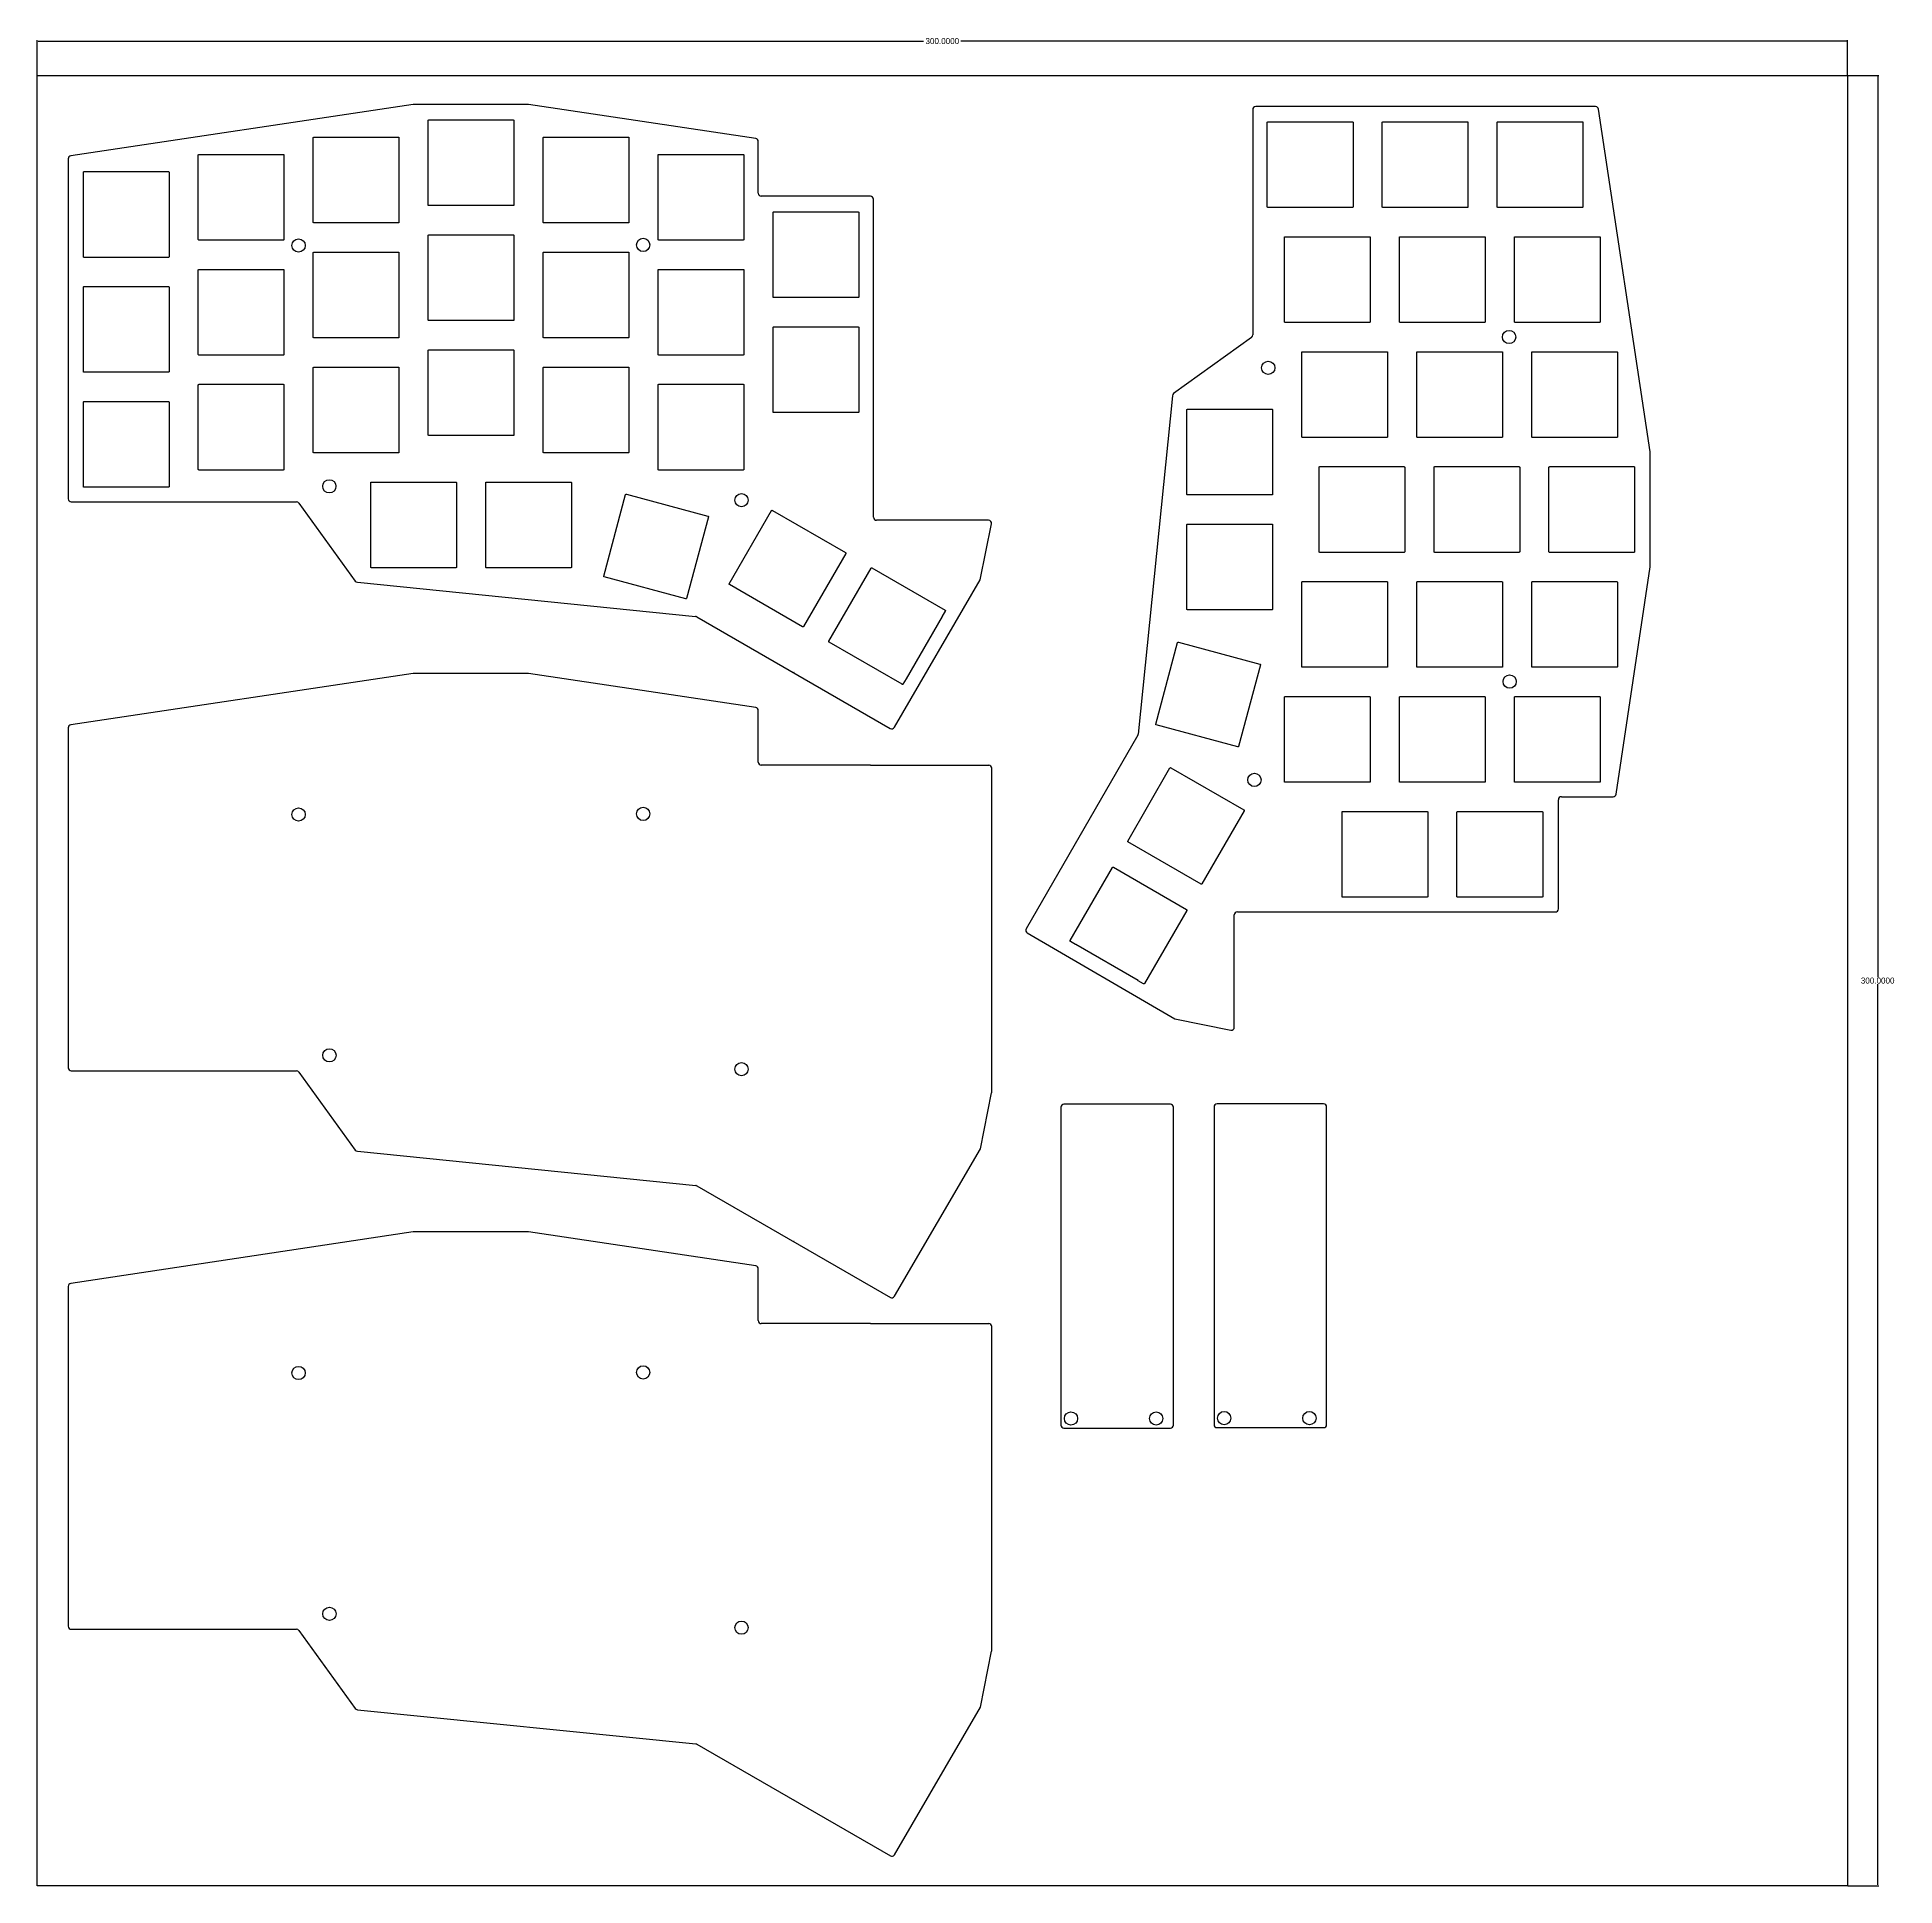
# Model space of a CAD drawing. Extents: x 0 to 308, y 0 to 306.
import ezdxf

# ---------------------------------------------------------------- set-up
doc = ezdxf.new("R2010")
doc.units = 0
doc.layers.get('0').update_dxf_attribs({"linetype": 'CONTINUOUS'})
doc.layers.get('Defpoints').update_dxf_attribs({"linetype": 'CONTINUOUS'})
doc.layers.add('BLACK', color=7, linetype='CONTINUOUS')
doc.dimstyles.new('ISO-25', dxfattribs={"dimtxt": 2.5, "dimasz": 2.5, "dimexe": 1.25, "dimexo": 0.625, "dimtad": 1, "dimtxsty": 'Standard', "dimcen": 2.5, "dimadec": 0, "dimazin": 0, "dimtfac": 1, "dimtmove": 0, "dimatfit": 3, "dimfxl": 1, "dimarcsym": 0})

msp = doc.modelspace()

# ---------------------------------------------------------------- blocks, each defined once
blk = doc.blocks.new('*D22')
at = {"color": 0, "linetype": 'ByBlock', "lineweight": -2}
for p, q in [((0, 300.06), (0, 305.86)), ((0.18, 305.68), (146.91, 305.68)), ((299.82, 305.68), (153.09, 305.68)), ((300, 300.06), (300, 305.86))]:
    blk.add_line(p, q, dxfattribs=at)
at = {"color": 0}
for points in [[(0.18, 305.71), (0.18, 305.65), (0, 305.68)], [(299.82, 305.65), (299.82, 305.71), (300, 305.68)]]:
    blk.add_solid(points, dxfattribs=at)
at = {"layer": 'Defpoints', "color": 0}
for p in [(300, 305.68), (0, 300), (300, 300)]:
    blk.add_point(p, dxfattribs=at)
at = {"color": 0, "linetype": 'ByBlock', "insert": (150, 305.68), "char_height": 1, "attachment_point": 5}
blk.add_mtext('\\A1;300.0000', dxfattribs=at)
blk = doc.blocks.new('*D23')
at = {"color": 0, "linetype": 'ByBlock', "lineweight": -2}
for p, q in [((300.06, 300), (305.19, 300)), ((305.01, 299.82), (305.01, 150.59)), ((305.01, 0.18), (305.01, 149.41)), ((300.06, 0), (305.19, 0))]:
    blk.add_line(p, q, dxfattribs=at)
at = {"color": 0}
for points in [[(305.04, 299.82), (304.98, 299.82), (305.01, 300)], [(304.98, 0.18), (305.04, 0.18), (305.01, 0)]]:
    blk.add_solid(points, dxfattribs=at)
at = {"layer": 'Defpoints', "color": 0}
for p in [(300, 300), (300, 0), (305.01, 0)]:
    blk.add_point(p, dxfattribs=at)
at = {"color": 0, "linetype": 'ByBlock', "insert": (305.01, 150), "char_height": 1, "attachment_point": 5}
blk.add_mtext('\\A1;300.0000', dxfattribs=at)

# ---------------------------------------------------------------- dimensions: what is measured, and where the dimension line sits
at = {"linetype": 'ByBlock'}
dim = msp.add_linear_dim(base=(300, 305.67751), p1=(0, 300), p2=(300, 300), dimstyle='ISO-25', override={"dimtxt": 1, "dimasz": 0.18, "dimexe": 0.18, "dimexo": 0.0625, "dimgap": 0.09, "dimtad": 0, "dimtih": 1, "dimtoh": 1, "dimdec": 4, "dimzin": 0, "dimdsep": 46, "dimcen": 0.09, "dimtdec": 4, "dimtofl": 0, "dimtmove": 1, "dimtolj": 1, "dimtzin": 0}, dxfattribs=at)
dim.commit()
dim.dimension.update_dxf_attribs({"geometry": '*D22', "text_midpoint": (150, 305.67751)})
dim = msp.add_linear_dim(base=(305.01413, 0), p1=(300, 300), p2=(300, 0), angle=90, dimstyle='ISO-25', override={"dimtxt": 1, "dimasz": 0.18, "dimexe": 0.18, "dimexo": 0.0625, "dimgap": 0.09, "dimtad": 0, "dimtih": 1, "dimtoh": 1, "dimdec": 4, "dimzin": 0, "dimdsep": 46, "dimcen": 0.09, "dimtfac": 1, "dimtdec": 4, "dimtofl": 0, "dimtmove": 2, "dimtolj": 1, "dimtzin": 0}, dxfattribs=at)
dim.commit()
dim.dimension.update_dxf_attribs({"geometry": '*D23', "text_midpoint": (305.01413, 150)})

# ---------------------------------------------------------------- linework, layer by layer
at = {"color": 1, "linetype": 'ByBlock'}
for p, q in [((138.10386, 185.69882), (157.68676, 185.69882)), ((158.18676, 131.49882), (158.18676, 185.19882)), ((138.10386, 93.15829), (157.68676, 93.15829)), ((158.18676, 38.95829), (158.18676, 92.65829))]:
    msp.add_line(p, q, dxfattribs=at)
at = {"linetype": 'ByBlock'}
msp.add_lwpolyline([(0, 0), (0, 300), (300, 300), (300, 0)], close=True, dxfattribs=at)
at = {"color": 1, "linetype": 'ByBlock'}
for centre in [(43.32245, 271.80424), (100.42245, 271.90664), (243.91714, 256.64776), (204.01714, 251.54776), (48.42245, 231.90424), (116.71893, 229.60424), (244.01954, 199.54776), (201.71714, 183.25127), (43.32886, 177.52142), (100.42886, 177.62382), (48.42886, 137.62142), (116.72535, 135.32142), (43.32886, 84.98089), (100.42886, 85.08329), (171.32565, 77.43643), (185.44315, 77.43643), (196.71634, 77.50665), (210.83384, 77.50665), (48.42886, 45.08089), (116.72535, 42.78089)]:
    msp.add_circle(centre, 1.1, dxfattribs=at)
for centre, start, end in [((157.68676, 185.19882), 0, 90), ((157.68676, 131.49882), 348.5795464, 0), ((157.68676, 92.65829), 0, 90), ((157.68676, 38.95829), 348.5795464, 0)]:
    msp.add_arc(centre, 0.5, start, end, dxfattribs=at)
at = {"layer": 'BLACK', "color": 1, "linetype": 'Continuous'}
for p, q in [((62.32435, 295.18164), (5.57311, 286.64914)), ((81.42055, 295.18164), (62.32435, 295.18164)), ((64.80642, 292.52032), (64.80832, 292.53992)), ((64.80692, 292.51542), (64.80642, 292.52032)), ((64.80692, 278.52592), (64.80692, 292.51542)), ((64.80832, 292.53992), (64.81412, 292.55882)), ((64.81412, 292.55882), (64.82342, 292.57612)), ((64.82342, 292.57612), (64.83582, 292.59142)), ((64.83582, 292.59142), (64.85112, 292.60382)), ((64.85112, 292.60382), (64.86842, 292.61312)), ((64.86842, 292.61312), (64.88732, 292.61892)), ((64.88732, 292.61892), (64.90202, 292.62032)), ((64.90202, 292.62032), (64.90692, 292.62082)), ((64.90692, 292.62082), (64.91182, 292.62032)), ((64.91182, 292.62032), (78.90132, 292.62032)), ((78.90132, 292.62032), (78.90622, 292.62082)), ((78.90622, 292.62082), (78.91112, 292.62032)), ((78.91112, 292.62032), (78.92582, 292.61892)), ((78.92582, 292.61892), (78.94472, 292.61312)), ((78.94472, 292.61312), (78.96202, 292.60382)), ((78.96202, 292.60382), (78.97732, 292.59142)), ((78.97732, 292.59142), (78.98972, 292.57612)), ((78.98972, 292.57612), (78.99902, 292.55882)), ((78.99902, 292.55882), (79.00482, 292.53992)), ((79.00482, 292.53992), (79.00672, 292.52032)), ((79.00672, 292.52032), (79.00622, 292.51542)), ((79.00622, 292.51542), (79.00622, 278.52592)), ((119.07143, 289.54888), (81.42055, 295.18164)), ((201.44454, 294.32276), (201.44454, 256.99065)), ((258.26759, 294.82276), (201.94454, 294.82276)), ((267.29454, 237.64586), (258.76204, 294.3971)), ((45.75642, 289.66382), (45.75832, 289.68342)), ((45.75692, 289.65892), (45.75642, 289.66382)), ((45.75692, 275.66912), (45.75692, 289.65892)), ((45.75832, 289.68342), (45.76412, 289.70232)), ((45.76412, 289.70232), (45.77342, 289.71962)), ((45.77342, 289.71962), (45.78582, 289.73492)), ((45.78582, 289.73492), (45.80112, 289.74732)), ((45.80112, 289.74732), (45.81842, 289.75662)), ((45.81842, 289.75662), (45.83732, 289.76242)), ((45.83732, 289.76242), (45.85202, 289.76382)), ((45.85202, 289.76382), (45.85692, 289.76432)), ((45.85692, 289.76432), (45.86182, 289.76382)), ((45.86182, 289.76382), (59.85132, 289.76382)), ((59.85132, 289.76382), (59.85622, 289.76432)), ((59.85622, 289.76432), (59.86112, 289.76382)), ((59.86112, 289.76382), (59.87582, 289.76242)), ((59.87582, 289.76242), (59.89472, 289.75662)), ((59.89472, 289.75662), (59.91202, 289.74732)), ((59.91202, 289.74732), (59.92732, 289.73492)), ((59.92732, 289.73492), (59.93972, 289.71962)), ((59.93972, 289.71962), (59.94902, 289.70232)), ((59.94902, 289.70232), (59.95482, 289.68342)), ((59.95482, 289.68342), (59.95672, 289.66382)), ((59.95672, 289.66382), (59.95622, 289.65892)), ((59.95622, 289.65892), (59.95622, 275.66912)), ((83.85692, 289.66382), (83.85792, 289.68342)), ((83.85692, 289.65892), (83.85692, 289.66382)), ((83.85692, 275.66912), (83.85692, 289.65892)), ((83.85792, 289.68342), (83.86392, 289.70232)), ((83.86392, 289.70232), (83.87292, 289.71962)), ((83.87292, 289.71962), (83.88592, 289.73492)), ((83.88592, 289.73492), (83.90092, 289.74732)), ((83.90092, 289.74732), (83.91892, 289.75662)), ((83.91892, 289.75662), (83.93692, 289.76242)), ((83.93692, 289.76242), (83.95192, 289.76382)), ((83.95192, 289.76382), (83.95692, 289.76432)), ((83.95692, 289.76432), (83.96192, 289.76382)), ((83.96192, 289.76382), (97.95092, 289.76382)), ((97.95092, 289.76382), (97.95592, 289.76432)), ((97.95592, 289.76432), (97.96092, 289.76382)), ((97.96092, 289.76382), (97.97592, 289.76242)), ((97.97592, 289.76242), (97.99492, 289.75662)), ((97.99492, 289.75662), (98.01192, 289.74732)), ((98.01192, 289.74732), (98.02692, 289.73492)), ((98.02692, 289.73492), (98.03992, 289.71962)), ((98.03992, 289.71962), (98.04892, 289.70232)), ((98.04892, 289.70232), (98.05492, 289.68342)), ((98.05492, 289.68342), (98.05692, 289.66382)), ((98.05692, 289.66382), (98.05592, 289.65892)), ((98.05592, 289.65892), (98.05592, 275.66912)), ((203.86052, 292.21329), (203.86242, 292.23289)), ((203.86102, 292.20839), (203.86052, 292.21329)), ((203.86102, 278.21869), (203.86102, 292.20839)), ((203.86242, 292.23289), (203.86822, 292.25179)), ((203.86822, 292.25179), (203.87752, 292.26919)), ((203.87752, 292.26919), (203.88992, 292.28439)), ((203.88992, 292.28439), (203.89142, 292.28559)), ((203.89142, 292.28559), (203.90522, 292.29689)), ((203.90522, 292.29689), (203.92252, 292.30619)), ((203.92252, 292.30619), (203.94142, 292.31189)), ((203.94142, 292.31189), (203.96102, 292.31379)), ((203.96102, 292.31379), (203.96592, 292.31329)), ((203.96592, 292.31329), (217.95682, 292.31329)), ((217.95682, 292.31329), (217.96172, 292.31379)), ((217.96172, 292.31379), (217.98132, 292.31189)), ((217.98132, 292.31189), (218.00022, 292.30619)), ((218.00022, 292.30619), (218.01752, 292.29689)), ((218.01752, 292.29689), (218.03282, 292.28439)), ((218.03282, 292.28439), (218.04522, 292.26919)), ((218.04522, 292.26919), (218.05452, 292.25179)), ((218.05452, 292.25179), (218.06032, 292.23289)), ((218.06032, 292.23289), (218.06172, 292.21819)), ((218.06172, 292.21819), (218.06222, 292.21329)), ((218.06222, 292.21329), (218.06172, 292.20839)), ((218.06172, 292.20839), (218.06172, 278.21869)), ((222.91052, 292.21329), (222.91242, 292.23289)), ((222.91102, 292.20839), (222.91052, 292.21329)), ((222.91102, 278.21869), (222.91102, 292.20839)), ((222.91242, 292.23289), (222.91822, 292.25179)), ((222.91822, 292.25179), (222.92752, 292.26919)), ((222.92752, 292.26919), (222.93992, 292.28439)), ((222.93992, 292.28439), (222.94142, 292.28559)), ((222.94142, 292.28559), (222.95522, 292.29689)), ((222.95522, 292.29689), (222.97252, 292.30619)), ((222.97252, 292.30619), (222.99142, 292.31189)), ((222.99142, 292.31189), (223.01102, 292.31379)), ((223.01102, 292.31379), (223.01592, 292.31329)), ((223.01592, 292.31329), (237.00682, 292.31329)), ((237.00682, 292.31329), (237.01172, 292.31379)), ((237.01172, 292.31379), (237.03132, 292.31189)), ((237.03132, 292.31189), (237.05022, 292.30619)), ((237.05022, 292.30619), (237.06752, 292.29689)), ((237.06752, 292.29689), (237.08282, 292.28439)), ((237.08282, 292.28439), (237.09522, 292.26919)), ((237.09522, 292.26919), (237.10452, 292.25179)), ((237.10452, 292.25179), (237.11032, 292.23289)), ((237.11032, 292.23289), (237.11172, 292.21819)), ((237.11172, 292.21819), (237.11222, 292.21329)), ((237.11222, 292.21329), (237.11172, 292.20839)), ((237.11172, 292.20839), (237.11172, 278.21869)), ((241.96052, 292.21329), (241.96242, 292.23289)), ((241.96102, 292.20839), (241.96052, 292.21329)), ((241.96102, 278.21869), (241.96102, 292.20839)), ((241.96242, 292.23289), (241.96822, 292.25179)), ((241.96822, 292.25179), (241.97752, 292.26919)), ((241.97752, 292.26919), (241.98992, 292.28439)), ((241.98992, 292.28439), (241.99142, 292.28559)), ((241.99142, 292.28559), (242.00522, 292.29689)), ((242.00522, 292.29689), (242.02252, 292.30619)), ((242.02252, 292.30619), (242.04142, 292.31189)), ((242.04142, 292.31189), (242.06102, 292.31379)), ((242.06102, 292.31379), (242.06592, 292.31329)), ((242.06592, 292.31329), (256.05682, 292.31329)), ((256.05682, 292.31329), (256.06172, 292.31379)), ((256.06172, 292.31379), (256.08132, 292.31189)), ((256.08132, 292.31189), (256.10022, 292.30619)), ((256.10022, 292.30619), (256.11752, 292.29689)), ((256.11752, 292.29689), (256.13282, 292.28439)), ((256.13282, 292.28439), (256.14522, 292.26919)), ((256.14522, 292.26919), (256.15452, 292.25179)), ((256.15452, 292.25179), (256.16032, 292.23289)), ((256.16032, 292.23289), (256.16172, 292.21819)), ((256.16172, 292.21819), (256.16222, 292.21329)), ((256.16222, 292.21329), (256.16172, 292.20839)), ((256.16172, 292.20839), (256.16172, 278.21869)), ((26.70642, 286.80562), (26.70832, 286.82522)), ((26.70692, 286.80072), (26.70642, 286.80562)), ((26.70692, 272.81092), (26.70692, 286.80072)), ((26.70832, 286.82522), (26.71412, 286.84412)), ((26.71412, 286.84412), (26.72342, 286.86142)), ((26.72342, 286.86142), (26.73582, 286.87672)), ((26.73582, 286.87672), (26.75112, 286.88912)), ((26.75112, 286.88912), (26.76842, 286.89842)), ((26.76842, 286.89842), (26.78732, 286.90422)), ((26.78732, 286.90422), (26.80202, 286.90562)), ((26.80202, 286.90562), (26.80692, 286.90612)), ((26.80692, 286.90612), (26.81182, 286.90562)), ((26.81182, 286.90562), (40.80132, 286.90562)), ((40.80132, 286.90562), (40.80622, 286.90612)), ((40.80622, 286.90612), (40.81112, 286.90562)), ((40.81112, 286.90562), (40.82582, 286.90422)), ((40.82582, 286.90422), (40.84472, 286.89842)), ((40.84472, 286.89842), (40.86202, 286.88912)), ((40.86202, 286.88912), (40.87732, 286.87672)), ((40.87732, 286.87672), (40.88972, 286.86142)), ((40.88972, 286.86142), (40.89902, 286.84412)), ((40.89902, 286.84412), (40.90482, 286.82522)), ((40.90482, 286.82522), (40.90672, 286.80562)), ((40.90672, 286.80562), (40.90622, 286.80072)), ((40.90622, 286.80072), (40.90622, 272.81092)), ((102.90592, 286.80562), (102.90792, 286.82522)), ((102.90692, 286.80072), (102.90592, 286.80562)), ((102.90692, 272.81092), (102.90692, 286.80072)), ((102.90792, 286.82522), (102.91392, 286.84412)), ((102.91392, 286.84412), (102.92292, 286.86142)), ((102.92292, 286.86142), (102.93592, 286.87672)), ((102.93592, 286.87672), (102.95092, 286.88912)), ((102.95092, 286.88912), (102.96792, 286.89842)), ((102.96792, 286.89842), (102.98692, 286.90422)), ((102.98692, 286.90422), (103.00192, 286.90562)), ((103.00192, 286.90562), (103.00692, 286.90612)), ((103.00692, 286.90612), (103.01192, 286.90562)), ((103.01192, 286.90562), (117.00192, 286.90562)), ((117.00192, 286.90562), (117.00692, 286.90612)), ((117.00692, 286.90612), (117.01192, 286.90562)), ((117.01192, 286.90562), (117.02592, 286.90422)), ((117.02592, 286.90422), (117.04492, 286.89842)), ((117.04492, 286.89842), (117.06292, 286.88912)), ((117.06292, 286.88912), (117.07792, 286.87672)), ((117.07792, 286.87672), (117.08992, 286.86142)), ((117.08992, 286.86142), (117.09992, 286.84412)), ((117.09992, 286.84412), (117.10492, 286.82522)), ((117.10492, 286.82522), (117.10692, 286.80562)), ((117.10692, 286.80562), (117.10692, 286.80072)), ((117.10692, 286.80072), (117.10692, 272.81092)), ((119.49745, 280.48164), (119.49745, 289.05438)), ((5.14745, 286.1547), (5.14745, 229.83164)), ((7.65642, 283.94882), (7.65832, 283.96842)), ((7.65692, 283.94392), (7.65642, 283.94882)), ((7.65692, 269.95302), (7.65692, 283.94392)), ((7.65832, 283.96842), (7.66402, 283.98732)), ((7.66402, 283.98732), (7.67332, 284.00462)), ((7.67332, 284.00462), (7.68582, 284.01992)), ((7.68582, 284.01992), (7.70102, 284.03232)), ((7.70102, 284.03232), (7.71842, 284.04162)), ((7.71842, 284.04162), (7.73732, 284.04742)), ((7.73732, 284.04742), (7.75202, 284.04882)), ((7.75202, 284.04882), (7.75692, 284.04932)), ((7.75692, 284.04932), (7.76182, 284.04882)), ((7.76182, 284.04882), (21.75152, 284.04882)), ((21.75152, 284.04882), (21.75642, 284.04932)), ((21.75642, 284.04932), (21.76132, 284.04882)), ((21.76132, 284.04882), (21.77602, 284.04742)), ((21.77602, 284.04742), (21.79492, 284.04162)), ((21.79492, 284.04162), (21.81222, 284.03232)), ((21.81222, 284.03232), (21.82752, 284.01992)), ((21.82752, 284.01992), (21.83992, 284.00462)), ((21.83992, 284.00462), (21.84922, 283.98732)), ((21.84922, 283.98732), (21.85502, 283.96842)), ((21.85502, 283.96842), (21.85692, 283.94882)), ((21.85692, 283.94882), (21.85642, 283.94392)), ((21.85642, 283.94392), (21.85642, 269.95302)), ((64.80642, 278.52102), (64.80692, 278.52592)), ((64.80832, 278.50142), (64.80642, 278.52102)), ((64.81412, 278.48252), (64.80832, 278.50142)), ((64.82342, 278.46522), (64.81412, 278.48252)), ((64.83122, 278.45572), (64.82342, 278.46522)), ((64.83582, 278.44992), (64.83122, 278.45572)), ((64.85112, 278.43752), (64.83582, 278.44992)), ((64.86842, 278.42822), (64.85112, 278.43752)), ((64.88732, 278.42242), (64.86842, 278.42822)), ((64.90692, 278.42052), (64.88732, 278.42242)), ((64.91182, 278.42102), (64.90692, 278.42052)), ((78.90132, 278.42102), (64.91182, 278.42102)), ((78.90622, 278.42052), (78.90132, 278.42102)), ((78.91112, 278.42102), (78.90622, 278.42052)), ((78.92582, 278.42242), (78.91112, 278.42102)), ((78.94472, 278.42822), (78.92582, 278.42242)), ((78.96202, 278.43752), (78.94472, 278.42822)), ((78.97732, 278.44992), (78.96202, 278.43752)), ((78.98972, 278.46522), (78.97732, 278.44992)), ((78.99902, 278.48252), (78.98972, 278.46522)), ((79.00482, 278.50142), (78.99902, 278.48252)), ((79.00672, 278.52102), (79.00482, 278.50142)), ((79.00622, 278.52592), (79.00672, 278.52102)), ((138.09745, 279.98164), (119.99745, 279.98164)), ((121.95592, 277.28062), (121.95792, 277.30022)), ((121.95692, 277.27572), (121.95592, 277.28062)), ((121.95692, 263.28592), (121.95692, 277.27572)), ((121.95792, 277.30022), (121.96392, 277.31912)), ((121.96392, 277.31912), (121.97292, 277.33642)), ((121.97292, 277.33642), (121.98592, 277.35172)), ((121.98592, 277.35172), (122.00092, 277.36412)), ((122.00092, 277.36412), (122.01792, 277.37342)), ((122.01792, 277.37342), (122.03692, 277.37922)), ((122.03692, 277.37922), (122.05192, 277.38062)), ((122.05192, 277.38062), (122.05692, 277.38112)), ((122.05692, 277.38112), (122.06192, 277.38062)), ((122.06192, 277.38062), (136.05192, 277.38062)), ((136.05192, 277.38062), (136.05692, 277.38112)), ((136.05692, 277.38112), (136.06192, 277.38062)), ((136.06192, 277.38062), (136.07592, 277.37922)), ((136.07592, 277.37922), (136.09492, 277.37342)), ((136.09492, 277.37342), (136.11292, 277.36412)), ((136.11292, 277.36412), (136.12792, 277.35172)), ((136.12792, 277.35172), (136.13992, 277.33642)), ((136.13992, 277.33642), (136.14992, 277.31912)), ((136.14992, 277.31912), (136.15492, 277.30022)), ((136.15492, 277.30022), (136.15692, 277.28062)), ((136.15692, 277.28062), (136.15692, 277.27572)), ((136.15692, 277.27572), (136.15692, 263.28592)), ((138.59745, 226.78164), (138.59745, 279.48164)), ((203.86052, 278.21379), (203.86102, 278.21869)), ((203.86102, 278.20889), (203.86052, 278.21379)), ((203.86242, 278.19419), (203.86102, 278.20889)), ((203.86822, 278.17529), (203.86242, 278.19419)), ((203.87752, 278.15799), (203.86822, 278.17529)), ((203.88992, 278.14269), (203.87752, 278.15799)), ((203.90522, 278.13029), (203.88992, 278.14269)), ((203.92252, 278.12099), (203.90522, 278.13029)), ((203.94142, 278.11519), (203.92252, 278.12099)), ((203.96102, 278.11329), (203.94142, 278.11519)), ((203.96592, 278.11379), (203.96102, 278.11329)), ((217.95682, 278.11379), (203.96592, 278.11379)), ((217.96172, 278.11329), (217.95682, 278.11379)), ((217.98132, 278.11519), (217.96172, 278.11329)), ((218.00022, 278.12099), (217.98132, 278.11519)), ((218.01752, 278.13029), (218.00022, 278.12099)), ((218.03282, 278.14269), (218.01752, 278.13029)), ((218.04522, 278.15799), (218.03282, 278.14269)), ((218.05452, 278.17529), (218.04522, 278.15799)), ((218.06032, 278.19419), (218.05452, 278.17529)), ((218.06172, 278.20889), (218.06032, 278.19419)), ((218.06172, 278.21869), (218.06222, 278.21379)), ((218.06222, 278.21379), (218.06172, 278.20889)), ((222.91052, 278.21379), (222.91102, 278.21869)), ((222.91102, 278.20889), (222.91052, 278.21379)), ((222.91242, 278.19419), (222.91102, 278.20889)), ((222.91822, 278.17529), (222.91242, 278.19419)), ((222.92752, 278.15799), (222.91822, 278.17529)), ((222.93992, 278.14269), (222.92752, 278.15799)), ((222.95522, 278.13029), (222.93992, 278.14269)), ((222.97252, 278.12099), (222.95522, 278.13029)), ((222.99142, 278.11519), (222.97252, 278.12099)), ((223.01102, 278.11329), (222.99142, 278.11519)), ((223.01592, 278.11379), (223.01102, 278.11329)), ((237.00682, 278.11379), (223.01592, 278.11379)), ((237.01172, 278.11329), (237.00682, 278.11379)), ((237.03132, 278.11519), (237.01172, 278.11329)), ((237.05022, 278.12099), (237.03132, 278.11519)), ((237.06752, 278.13029), (237.05022, 278.12099)), ((237.08282, 278.14269), (237.06752, 278.13029)), ((237.09522, 278.15799), (237.08282, 278.14269)), ((237.10452, 278.17529), (237.09522, 278.15799)), ((237.11032, 278.19419), (237.10452, 278.17529)), ((237.11172, 278.20889), (237.11032, 278.19419)), ((237.11172, 278.21869), (237.11222, 278.21379)), ((237.11222, 278.21379), (237.11172, 278.20889)), ((241.96052, 278.21379), (241.96102, 278.21869)), ((241.96102, 278.20889), (241.96052, 278.21379)), ((241.96242, 278.19419), (241.96102, 278.20889)), ((241.96822, 278.17529), (241.96242, 278.19419)), ((241.97752, 278.15799), (241.96822, 278.17529)), ((241.98992, 278.14269), (241.97752, 278.15799)), ((242.00522, 278.13029), (241.98992, 278.14269)), ((242.02252, 278.12099), (242.00522, 278.13029)), ((242.04142, 278.11519), (242.02252, 278.12099)), ((242.06102, 278.11329), (242.04142, 278.11519)), ((242.06592, 278.11379), (242.06102, 278.11329)), ((256.05682, 278.11379), (242.06592, 278.11379)), ((256.06172, 278.11329), (256.05682, 278.11379)), ((256.08132, 278.11519), (256.06172, 278.11329)), ((256.10022, 278.12099), (256.08132, 278.11519)), ((256.11752, 278.13029), (256.10022, 278.12099)), ((256.13282, 278.14269), (256.11752, 278.13029)), ((256.14522, 278.15799), (256.13282, 278.14269)), ((256.15452, 278.17529), (256.14522, 278.15799)), ((256.16032, 278.19419), (256.15452, 278.17529)), ((256.16172, 278.20889), (256.16032, 278.19419)), ((256.16172, 278.21869), (256.16222, 278.21379)), ((256.16222, 278.21379), (256.16172, 278.20889)), ((45.75642, 275.66422), (45.75692, 275.66912)), ((45.75832, 275.64462), (45.75642, 275.66422)), ((45.76412, 275.62572), (45.75832, 275.64462)), ((45.77342, 275.60842), (45.76412, 275.62572)), ((45.77932, 275.60112), (45.77342, 275.60842)), ((45.78582, 275.59312), (45.77932, 275.60112)), ((45.80112, 275.58072), (45.78582, 275.59312)), ((45.81842, 275.57142), (45.80112, 275.58072)), ((45.83732, 275.56562), (45.81842, 275.57142)), ((45.85692, 275.56372), (45.83732, 275.56562)), ((45.86182, 275.56422), (45.85692, 275.56372)), ((59.85132, 275.56422), (45.86182, 275.56422)), ((59.85622, 275.56372), (59.85132, 275.56422)), ((59.86112, 275.56422), (59.85622, 275.56372)), ((59.87582, 275.56562), (59.86112, 275.56422)), ((59.89472, 275.57142), (59.87582, 275.56562)), ((59.91202, 275.58072), (59.89472, 275.57142)), ((59.92732, 275.59312), (59.91202, 275.58072)), ((59.93972, 275.60842), (59.92732, 275.59312)), ((59.94902, 275.62572), (59.93972, 275.60842)), ((59.95482, 275.64462), (59.94902, 275.62572)), ((59.95672, 275.66422), (59.95482, 275.64462)), ((59.95622, 275.66912), (59.95672, 275.66422)), ((83.85692, 275.66422), (83.85692, 275.66912)), ((83.85792, 275.64462), (83.85692, 275.66422)), ((83.86392, 275.62572), (83.85792, 275.64462)), ((83.87292, 275.60842), (83.86392, 275.62572)), ((83.87892, 275.60112), (83.87292, 275.60842)), ((83.88592, 275.59312), (83.87892, 275.60112)), ((83.90092, 275.58072), (83.88592, 275.59312)), ((83.91892, 275.57142), (83.90092, 275.58072)), ((83.93692, 275.56562), (83.91892, 275.57142)), ((83.95692, 275.56372), (83.93692, 275.56562)), ((83.96192, 275.56422), (83.95692, 275.56372)), ((97.95092, 275.56422), (83.96192, 275.56422)), ((97.95592, 275.56372), (97.95092, 275.56422)), ((97.96092, 275.56422), (97.95592, 275.56372)), ((97.97592, 275.56562), (97.96092, 275.56422)), ((97.99492, 275.57142), (97.97592, 275.56562)), ((98.01192, 275.58072), (97.99492, 275.57142)), ((98.02692, 275.59312), (98.01192, 275.58072)), ((98.03992, 275.60842), (98.02692, 275.59312)), ((98.04892, 275.62572), (98.03992, 275.60842)), ((98.05492, 275.64462), (98.04892, 275.62572)), ((98.05692, 275.66422), (98.05492, 275.64462)), ((98.05592, 275.66912), (98.05692, 275.66422)), ((26.70642, 272.80602), (26.70692, 272.81092)), ((26.70832, 272.78642), (26.70642, 272.80602)), ((26.71412, 272.76752), (26.70832, 272.78642)), ((26.72342, 272.75022), (26.71412, 272.76752)), ((26.73272, 272.73882), (26.72342, 272.75022)), ((26.73582, 272.73492), (26.73272, 272.73882)), ((26.75112, 272.72252), (26.73582, 272.73492)), ((26.76842, 272.71322), (26.75112, 272.72252)), ((26.78732, 272.70742), (26.76842, 272.71322)), ((26.80692, 272.70552), (26.78732, 272.70742)), ((26.81182, 272.70602), (26.80692, 272.70552)), ((40.80132, 272.70602), (26.81182, 272.70602)), ((40.80622, 272.70552), (40.80132, 272.70602)), ((40.81112, 272.70602), (40.80622, 272.70552)), ((40.82582, 272.70742), (40.81112, 272.70602)), ((40.84472, 272.71322), (40.82582, 272.70742)), ((40.86202, 272.72252), (40.84472, 272.71322)), ((40.87732, 272.73492), (40.86202, 272.72252)), ((40.88972, 272.75022), (40.87732, 272.73492)), ((40.89902, 272.76752), (40.88972, 272.75022)), ((40.90482, 272.78642), (40.89902, 272.76752)), ((40.90672, 272.80602), (40.90482, 272.78642)), ((40.90622, 272.81092), (40.90672, 272.80602)), ((64.80642, 273.47022), (64.80692, 273.47512)), ((64.80692, 273.46532), (64.80642, 273.47022)), ((64.80652, 273.48882), (64.80802, 273.50352)), ((64.80692, 273.48512), (64.80652, 273.48882)), ((64.80692, 273.47512), (64.80692, 273.48512)), ((64.80692, 272.48512), (64.80692, 273.46532)), ((64.80692, 259.49252), (64.80692, 272.48512)), ((64.80692, 272.48512), (64.80692, 272.48512)), ((64.80802, 273.50352), (64.81232, 273.51762)), ((64.81232, 273.51762), (64.81922, 273.53072)), ((64.81922, 273.53072), (64.82862, 273.54212)), ((64.82862, 273.54212), (64.84002, 273.55152)), ((64.84002, 273.55152), (64.85312, 273.55842)), ((64.85312, 273.55842), (64.86722, 273.56272)), ((64.86722, 273.56272), (64.86802, 273.56282)), ((64.86802, 273.56282), (64.86842, 273.56302)), ((64.86842, 273.56302), (64.88732, 273.56882)), ((64.88732, 273.56882), (64.90202, 273.57022)), ((64.90202, 273.57022), (64.90692, 273.57072)), ((64.90692, 273.57072), (64.91182, 273.57022)), ((64.91182, 273.57022), (78.90132, 273.57022)), ((78.90132, 273.57022), (78.90622, 273.57072)), ((78.90622, 273.57072), (78.91112, 273.57022)), ((78.91112, 273.57022), (78.92582, 273.56882)), ((78.92582, 273.56882), (78.94472, 273.56302)), ((78.94472, 273.56302), (78.96202, 273.55372)), ((78.96202, 273.55372), (78.97732, 273.54132)), ((78.97732, 273.54132), (78.98972, 273.52602)), ((78.98972, 273.52602), (78.99902, 273.50872)), ((78.99902, 273.50872), (79.00482, 273.48982)), ((79.00482, 273.48982), (79.00672, 273.47022)), ((79.00672, 273.47022), (79.00622, 273.46532)), ((79.00622, 273.46532), (79.00622, 259.47592)), ((102.90592, 272.80602), (102.90692, 272.81092)), ((102.90792, 272.78642), (102.90592, 272.80602)), ((102.91392, 272.76752), (102.90792, 272.78642)), ((102.92292, 272.75022), (102.91392, 272.76752)), ((102.93292, 272.73882), (102.92292, 272.75022)), ((102.93592, 272.73492), (102.93292, 272.73882)), ((102.95092, 272.72252), (102.93592, 272.73492)), ((102.96792, 272.71322), (102.95092, 272.72252)), ((102.98692, 272.70742), (102.96792, 272.71322)), ((103.00692, 272.70552), (102.98692, 272.70742)), ((103.01192, 272.70602), (103.00692, 272.70552)), ((117.00192, 272.70602), (103.01192, 272.70602)), ((117.00692, 272.70552), (117.00192, 272.70602)), ((117.01192, 272.70602), (117.00692, 272.70552)), ((117.02592, 272.70742), (117.01192, 272.70602)), ((117.04492, 272.71322), (117.02592, 272.70742)), ((117.06292, 272.72252), (117.04492, 272.71322)), ((117.07792, 272.73492), (117.06292, 272.72252)), ((117.08992, 272.75022), (117.07792, 272.73492)), ((117.09992, 272.76752), (117.08992, 272.75022)), ((117.10492, 272.78642), (117.09992, 272.76752)), ((117.10692, 272.80602), (117.10492, 272.78642)), ((117.10692, 272.81092), (117.10692, 272.80602)), ((206.71842, 273.16329), (206.72032, 273.18289)), ((206.71892, 273.15839), (206.71842, 273.16329)), ((206.71892, 259.16889), (206.71892, 273.15839)), ((206.72032, 273.18289), (206.72612, 273.20179)), ((206.72612, 273.20179), (206.73542, 273.21909)), ((206.73542, 273.21909), (206.74782, 273.23439)), ((206.74782, 273.23439), (206.75552, 273.24069)), ((206.75552, 273.24069), (206.76312, 273.24679)), ((206.76312, 273.24679), (206.78042, 273.25609)), ((206.78042, 273.25609), (206.79932, 273.26189)), ((206.79932, 273.26189), (206.81892, 273.26379)), ((206.81892, 273.26379), (206.82382, 273.26329)), ((206.82382, 273.26329), (220.81362, 273.26329)), ((220.81362, 273.26329), (220.81852, 273.26379)), ((220.81852, 273.26379), (220.83812, 273.26189)), ((220.83812, 273.26189), (220.85702, 273.25609)), ((220.85702, 273.25609), (220.87432, 273.24679)), ((220.87432, 273.24679), (220.88962, 273.23439)), ((220.88962, 273.23439), (220.90202, 273.21909)), ((220.90202, 273.21909), (220.91132, 273.20179)), ((220.91132, 273.20179), (220.91712, 273.18289)), ((220.91712, 273.18289), (220.91852, 273.16819)), ((220.91852, 273.16819), (220.91902, 273.16329)), ((220.91902, 273.16329), (220.91852, 273.15839)), ((220.91852, 273.15839), (220.91852, 259.16889)), ((225.76842, 273.16329), (225.77032, 273.18289)), ((225.76892, 273.15839), (225.76842, 273.16329)), ((225.76892, 259.16889), (225.76892, 273.15839)), ((225.77032, 273.18289), (225.77612, 273.20179)), ((225.77612, 273.20179), (225.78542, 273.21909)), ((225.78542, 273.21909), (225.79782, 273.23439)), ((225.79782, 273.23439), (225.80172, 273.23749)), ((225.80172, 273.23749), (225.81312, 273.24679)), ((225.81312, 273.24679), (225.83042, 273.25609)), ((225.83042, 273.25609), (225.84932, 273.26189)), ((225.84932, 273.26189), (225.86892, 273.26379)), ((225.86892, 273.26379), (225.87382, 273.26329)), ((225.87382, 273.26329), (239.86362, 273.26329)), ((239.86362, 273.26329), (239.86852, 273.26379)), ((239.86852, 273.26379), (239.88812, 273.26189)), ((239.88812, 273.26189), (239.90702, 273.25609)), ((239.90702, 273.25609), (239.92432, 273.24679)), ((239.92432, 273.24679), (239.93962, 273.23439)), ((239.93962, 273.23439), (239.95202, 273.21909)), ((239.95202, 273.21909), (239.96132, 273.20179)), ((239.96132, 273.20179), (239.96712, 273.18289)), ((239.96712, 273.18289), (239.96852, 273.16819)), ((239.96852, 273.16819), (239.96902, 273.16329)), ((239.96902, 273.16329), (239.96852, 273.15839)), ((239.96852, 273.15839), (239.96852, 259.16889)), ((244.81842, 273.16329), (244.82032, 273.18289)), ((244.81892, 273.15839), (244.81842, 273.16329)), ((244.81892, 259.16889), (244.81892, 273.15839)), ((244.82032, 273.18289), (244.82612, 273.20179)), ((244.82612, 273.20179), (244.83542, 273.21909)), ((244.83542, 273.21909), (244.84782, 273.23439)), ((244.84782, 273.23439), (244.85172, 273.23749)), ((244.85172, 273.23749), (244.86312, 273.24679)), ((244.86312, 273.24679), (244.88042, 273.25609)), ((244.88042, 273.25609), (244.89932, 273.26189)), ((244.89932, 273.26189), (244.91892, 273.26379)), ((244.91892, 273.26379), (244.92382, 273.26329)), ((244.92382, 273.26329), (258.91362, 273.26329)), ((258.91362, 273.26329), (258.91852, 273.26379)), ((258.91852, 273.26379), (258.93812, 273.26189)), ((258.93812, 273.26189), (258.95702, 273.25609)), ((258.95702, 273.25609), (258.97432, 273.24679)), ((258.97432, 273.24679), (258.98962, 273.23439)), ((258.98962, 273.23439), (259.00202, 273.21909)), ((259.00202, 273.21909), (259.01132, 273.20179)), ((259.01132, 273.20179), (259.01712, 273.18289)), ((259.01712, 273.18289), (259.01852, 273.16819)), ((259.01852, 273.16819), (259.01902, 273.16329)), ((259.01902, 273.16329), (259.01852, 273.15839)), ((259.01852, 273.15839), (259.01852, 259.16889)), ((7.65642, 269.94812), (7.65692, 269.95302)), ((7.65832, 269.92852), (7.65642, 269.94812)), ((7.66402, 269.90962), (7.65832, 269.92852)), ((7.67332, 269.89232), (7.66402, 269.90962)), ((7.68462, 269.87852), (7.67332, 269.89232)), ((7.68582, 269.87702), (7.68462, 269.87852)), ((7.70102, 269.86462), (7.68582, 269.87702)), ((7.71842, 269.85532), (7.70102, 269.86462)), ((7.73732, 269.84952), (7.71842, 269.85532)), ((7.75692, 269.84762), (7.73732, 269.84952)), ((7.76182, 269.84812), (7.75692, 269.84762)), ((21.75152, 269.84812), (7.76182, 269.84812)), ((21.75642, 269.84762), (21.75152, 269.84812)), ((21.76132, 269.84812), (21.75642, 269.84762)), ((21.77602, 269.84952), (21.76132, 269.84812)), ((21.79492, 269.85532), (21.77602, 269.84952)), ((21.81222, 269.86462), (21.79492, 269.85532)), ((21.82752, 269.87702), (21.81222, 269.86462)), ((21.83992, 269.89232), (21.82752, 269.87702)), ((21.84922, 269.90962), (21.83992, 269.89232)), ((21.85502, 269.92852), (21.84922, 269.90962)), ((21.85692, 269.94812), (21.85502, 269.92852)), ((21.85642, 269.95302), (21.85692, 269.94812)), ((26.73582, 267.82672), (26.75112, 267.83912)), ((26.75112, 267.83912), (26.76842, 267.84842)), ((26.76842, 267.84842), (26.78732, 267.85422)), ((26.78732, 267.85422), (26.80202, 267.85562)), ((26.80202, 267.85562), (26.80692, 267.85612)), ((26.80692, 267.85612), (26.81182, 267.85562)), ((26.81182, 267.85562), (40.80132, 267.85562)), ((40.80132, 267.85562), (40.80622, 267.85612)), ((40.80622, 267.85612), (40.81112, 267.85562)), ((40.81112, 267.85562), (40.82582, 267.85422)), ((40.82582, 267.85422), (40.84472, 267.84842)), ((40.84472, 267.84842), (40.86202, 267.83912)), ((40.86202, 267.83912), (40.87732, 267.82672)), ((45.75642, 270.61382), (45.75832, 270.63342)), ((45.75692, 270.60892), (45.75642, 270.61382)), ((45.75692, 256.61912), (45.75692, 270.60892)), ((45.75832, 270.63342), (45.76412, 270.65232)), ((45.76412, 270.65232), (45.77342, 270.66962)), ((45.77342, 270.66962), (45.78582, 270.68492)), ((45.78582, 270.68492), (45.80112, 270.69732)), ((45.80112, 270.69732), (45.81842, 270.70662)), ((45.81842, 270.70662), (45.83732, 270.71242)), ((45.83732, 270.71242), (45.85202, 270.71382)), ((45.85202, 270.71382), (45.85692, 270.71432)), ((45.85692, 270.71432), (45.86182, 270.71382)), ((45.86182, 270.71382), (59.85132, 270.71382)), ((59.85132, 270.71382), (59.85622, 270.71432)), ((59.85622, 270.71432), (59.86112, 270.71382)), ((59.86112, 270.71382), (59.87582, 270.71242)), ((59.87582, 270.71242), (59.89472, 270.70662)), ((59.89472, 270.70662), (59.91202, 270.69732)), ((59.91202, 270.69732), (59.92732, 270.68492)), ((59.92732, 270.68492), (59.93972, 270.66962)), ((59.93972, 270.66962), (59.94902, 270.65232)), ((59.94902, 270.65232), (59.95482, 270.63342)), ((59.95482, 270.63342), (59.95502, 270.63132)), ((59.95502, 270.63132), (59.95582, 270.62852)), ((59.95582, 270.62852), (59.95732, 270.61382)), ((59.95692, 269.61012), (59.95622, 269.60302)), ((59.95622, 269.60302), (59.95622, 257.62462)), ((59.95732, 270.61382), (59.95692, 270.61012)), ((59.95692, 270.61012), (59.95692, 269.61012)), ((83.85692, 270.61382), (83.85792, 270.63342)), ((83.85692, 270.60892), (83.85692, 270.61382)), ((83.85692, 256.61912), (83.85692, 270.60892)), ((83.85792, 270.63342), (83.86392, 270.65232)), ((83.86392, 270.65232), (83.87292, 270.66962)), ((83.87292, 270.66962), (83.88592, 270.68492)), ((83.88592, 270.68492), (83.90092, 270.69732)), ((83.90092, 270.69732), (83.91892, 270.70662)), ((83.91892, 270.70662), (83.93692, 270.71242)), ((83.93692, 270.71242), (83.95192, 270.71382)), ((83.95192, 270.71382), (83.95692, 270.71432)), ((83.95692, 270.71432), (83.96192, 270.71382)), ((83.96192, 270.71382), (97.95092, 270.71382)), ((97.95092, 270.71382), (97.95592, 270.71432)), ((97.95592, 270.71432), (97.96092, 270.71382)), ((97.96092, 270.71382), (97.97592, 270.71242)), ((97.97592, 270.71242), (97.99492, 270.70662)), ((97.99492, 270.70662), (98.01192, 270.69732)), ((98.01192, 270.69732), (98.02692, 270.68492)), ((98.02692, 270.68492), (98.03992, 270.66962)), ((98.03992, 270.66962), (98.04892, 270.65232)), ((98.04892, 270.65232), (98.05492, 270.63342)), ((98.05492, 270.63342), (98.05692, 270.61382)), ((98.05692, 270.61382), (98.05592, 270.60892)), ((98.05592, 270.60892), (98.05592, 256.61912)), ((102.93592, 267.82672), (102.95092, 267.83912)), ((102.95092, 267.83912), (102.96792, 267.84842)), ((102.96792, 267.84842), (102.98692, 267.85422)), ((102.98692, 267.85422), (103.00192, 267.85562)), ((103.00192, 267.85562), (103.00692, 267.85612)), ((103.00692, 267.85612), (103.01192, 267.85562)), ((103.01192, 267.85562), (117.00192, 267.85562)), ((117.00192, 267.85562), (117.00692, 267.85612)), ((117.00692, 267.85612), (117.01192, 267.85562)), ((117.01192, 267.85562), (117.02592, 267.85422)), ((117.02592, 267.85422), (117.04492, 267.84842)), ((117.04492, 267.84842), (117.06292, 267.83912)), ((117.06292, 267.83912), (117.07792, 267.82672)), ((7.65642, 264.89882), (7.65832, 264.91842)), ((7.65692, 264.89392), (7.65642, 264.89882)), ((7.65692, 250.90302), (7.65692, 264.89392)), ((7.65832, 264.91842), (7.66402, 264.93732)), ((7.66402, 264.93732), (7.67332, 264.95462)), ((7.67332, 264.95462), (7.68582, 264.96992)), ((7.68582, 264.96992), (7.70102, 264.98232)), ((7.70102, 264.98232), (7.71842, 264.99162)), ((7.71842, 264.99162), (7.73732, 264.99742)), ((7.73732, 264.99742), (7.75202, 264.99882)), ((7.75202, 264.99882), (7.75692, 264.99932)), ((7.75692, 264.99932), (7.76182, 264.99882)), ((7.76182, 264.99882), (21.75152, 264.99882)), ((21.75152, 264.99882), (21.75642, 264.99932)), ((21.75642, 264.99932), (21.76132, 264.99882)), ((21.76132, 264.99882), (21.77602, 264.99742)), ((21.77602, 264.99742), (21.79492, 264.99162)), ((21.79492, 264.99162), (21.81222, 264.98232)), ((21.81222, 264.98232), (21.82752, 264.96992)), ((21.82752, 264.96992), (21.83992, 264.95462)), ((21.83992, 264.95462), (21.84922, 264.93732)), ((21.84922, 264.93732), (21.85502, 264.91842)), ((21.85502, 264.91842), (21.85692, 264.89882)), ((21.85692, 264.89882), (21.85642, 264.89392)), ((21.85642, 264.89392), (21.85642, 250.90302)), ((26.70642, 267.75562), (26.70832, 267.77522)), ((26.70692, 267.75072), (26.70642, 267.75562)), ((26.70692, 253.76092), (26.70692, 267.75072)), ((26.70832, 267.77522), (26.71412, 267.79412)), ((26.71412, 267.79412), (26.72342, 267.81142)), ((26.72342, 267.81142), (26.73582, 267.82672)), ((40.87732, 267.82672), (40.88972, 267.81142)), ((40.88972, 267.81142), (40.89902, 267.79412)), ((40.89902, 267.79412), (40.90482, 267.77522)), ((40.90482, 267.77522), (40.90672, 267.75562)), ((40.90672, 267.75562), (40.90622, 267.75072)), ((40.90622, 267.75072), (40.90622, 253.76092)), ((102.90592, 267.75562), (102.90792, 267.77522)), ((102.90692, 267.75072), (102.90592, 267.75562)), ((102.90692, 253.76092), (102.90692, 267.75072)), ((102.90792, 267.77522), (102.91392, 267.79412)), ((102.91392, 267.79412), (102.92292, 267.81142)), ((102.92292, 267.81142), (102.93592, 267.82672)), ((117.07792, 267.82672), (117.08992, 267.81142)), ((117.08992, 267.81142), (117.09992, 267.79412)), ((117.09992, 267.79412), (117.10492, 267.77522)), ((117.10492, 267.77522), (117.10692, 267.75562)), ((117.10692, 267.75562), (117.10692, 267.75072)), ((117.10692, 267.75072), (117.10692, 253.76092)), ((121.95592, 263.28102), (121.95692, 263.28592)), ((121.95792, 263.26142), (121.95592, 263.28102)), ((121.96392, 263.24252), (121.95792, 263.26142)), ((121.97292, 263.22522), (121.96392, 263.24252)), ((121.98492, 263.21052), (121.97292, 263.22522)), ((121.98592, 263.20992), (121.98492, 263.21052)), ((122.00092, 263.19752), (121.98592, 263.20992)), ((122.01792, 263.18822), (122.00092, 263.19752)), ((122.03692, 263.18242), (122.01792, 263.18822)), ((122.05692, 263.18052), (122.03692, 263.18242)), ((122.06192, 263.18102), (122.05692, 263.18052)), ((136.05192, 263.18102), (122.06192, 263.18102)), ((136.05692, 263.18052), (136.05192, 263.18102)), ((136.06192, 263.18102), (136.05692, 263.18052)), ((136.07592, 263.18242), (136.06192, 263.18102)), ((136.09492, 263.18822), (136.07592, 263.18242)), ((136.11292, 263.19752), (136.09492, 263.18822)), ((136.12792, 263.20992), (136.11292, 263.19752)), ((136.13992, 263.22522), (136.12792, 263.20992)), ((136.14992, 263.24252), (136.13992, 263.22522)), ((136.15492, 263.26142), (136.14992, 263.24252)), ((136.15692, 263.28102), (136.15492, 263.26142)), ((136.15692, 263.28592), (136.15692, 263.28102)), ((64.80642, 259.47102), (64.80692, 259.47592)), ((64.80832, 259.45142), (64.80642, 259.47102)), ((64.80652, 259.48882), (64.80692, 259.49252)), ((64.80692, 259.48512), (64.80652, 259.48882)), ((64.80692, 259.47592), (64.80692, 259.48512)), ((64.81412, 259.43252), (64.80832, 259.45142)), ((64.82342, 259.41522), (64.81412, 259.43252)), ((64.83582, 259.39992), (64.82342, 259.41522)), ((64.85112, 259.38752), (64.83582, 259.39992)), ((64.86842, 259.37822), (64.85112, 259.38752)), ((64.88732, 259.37242), (64.86842, 259.37822)), ((64.90692, 259.37052), (64.88732, 259.37242)), ((64.91182, 259.37102), (64.90692, 259.37052)), ((78.90132, 259.37102), (64.91182, 259.37102)), ((78.90622, 259.37052), (78.90132, 259.37102)), ((78.91112, 259.37102), (78.90622, 259.37052)), ((78.92062, 259.37192), (78.91112, 259.37102)), ((78.92582, 259.37242), (78.92062, 259.37192)), ((78.94472, 259.37822), (78.92582, 259.37242)), ((78.96202, 259.38752), (78.94472, 259.37822)), ((78.97732, 259.39992), (78.96202, 259.38752)), ((78.98972, 259.41522), (78.97732, 259.39992)), ((78.99902, 259.43252), (78.98972, 259.41522)), ((79.00482, 259.45142), (78.99902, 259.43252)), ((79.00522, 259.45572), (79.00482, 259.45142)), ((79.00672, 259.47102), (79.00522, 259.45572)), ((79.00622, 259.47592), (79.00672, 259.47102)), ((206.71842, 259.16399), (206.71892, 259.16889)), ((206.71892, 259.15909), (206.71842, 259.16399)), ((206.72032, 259.14439), (206.71892, 259.15909)), ((206.72612, 259.12549), (206.72032, 259.14439)), ((206.73542, 259.10819), (206.72612, 259.12549)), ((206.74782, 259.09289), (206.73542, 259.10819)), ((206.76312, 259.08049), (206.74782, 259.09289)), ((206.78042, 259.07119), (206.76312, 259.08049)), ((206.79932, 259.06539), (206.78042, 259.07119)), ((206.81892, 259.06349), (206.79932, 259.06539)), ((206.82382, 259.06399), (206.81892, 259.06349)), ((220.81362, 259.06399), (206.82382, 259.06399)), ((220.81852, 259.06349), (220.81362, 259.06399)), ((220.83812, 259.06539), (220.81852, 259.06349)), ((220.85702, 259.07119), (220.83812, 259.06539)), ((220.87432, 259.08049), (220.85702, 259.07119)), ((220.88962, 259.09289), (220.87432, 259.08049)), ((220.90202, 259.10819), (220.88962, 259.09289)), ((220.91132, 259.12549), (220.90202, 259.10819)), ((220.91712, 259.14439), (220.91132, 259.12549)), ((220.91852, 259.15909), (220.91712, 259.14439)), ((220.91852, 259.16889), (220.91902, 259.16399)), ((220.91902, 259.16399), (220.91852, 259.15909)), ((225.76842, 259.16399), (225.76892, 259.16889)), ((225.76892, 259.15909), (225.76842, 259.16399)), ((225.77032, 259.14439), (225.76892, 259.15909)), ((225.77612, 259.12549), (225.77032, 259.14439)), ((225.78542, 259.10819), (225.77612, 259.12549)), ((225.79782, 259.09289), (225.78542, 259.10819)), ((225.81312, 259.08049), (225.79782, 259.09289)), ((225.83042, 259.07119), (225.81312, 259.08049)), ((225.84932, 259.06539), (225.83042, 259.07119)), ((225.86892, 259.06349), (225.84932, 259.06539)), ((225.87382, 259.06399), (225.86892, 259.06349)), ((239.86362, 259.06399), (225.87382, 259.06399)), ((239.86852, 259.06349), (239.86362, 259.06399)), ((239.88812, 259.06539), (239.86852, 259.06349)), ((239.90702, 259.07119), (239.88812, 259.06539)), ((239.92432, 259.08049), (239.90702, 259.07119)), ((239.93962, 259.09289), (239.92432, 259.08049)), ((239.95202, 259.10819), (239.93962, 259.09289)), ((239.96132, 259.12549), (239.95202, 259.10819)), ((239.96712, 259.14439), (239.96132, 259.12549)), ((239.96852, 259.15909), (239.96712, 259.14439)), ((239.96852, 259.16889), (239.96902, 259.16399)), ((239.96902, 259.16399), (239.96852, 259.15909)), ((244.81842, 259.16399), (244.81892, 259.16889)), ((244.81892, 259.15909), (244.81842, 259.16399)), ((244.82032, 259.14439), (244.81892, 259.15909)), ((244.82612, 259.12549), (244.82032, 259.14439)), ((244.83542, 259.10819), (244.82612, 259.12549)), ((244.84782, 259.09289), (244.83542, 259.10819)), ((244.86312, 259.08049), (244.84782, 259.09289)), ((244.88042, 259.07119), (244.86312, 259.08049)), ((244.89932, 259.06539), (244.88042, 259.07119)), ((244.91892, 259.06349), (244.89932, 259.06539)), ((244.92382, 259.06399), (244.91892, 259.06349)), ((258.91362, 259.06399), (244.92382, 259.06399)), ((258.91852, 259.06349), (258.91362, 259.06399)), ((258.93812, 259.06539), (258.91852, 259.06349)), ((258.95702, 259.07119), (258.93812, 259.06539)), ((258.97432, 259.08049), (258.95702, 259.07119)), ((258.98962, 259.09289), (258.97432, 259.08049)), ((259.00202, 259.10819), (258.98962, 259.09289)), ((259.01132, 259.12549), (259.00202, 259.10819)), ((259.01712, 259.14439), (259.01132, 259.12549)), ((259.01852, 259.15909), (259.01712, 259.14439)), ((259.01852, 259.16889), (259.01902, 259.16399)), ((259.01902, 259.16399), (259.01852, 259.15909)), ((45.75642, 256.61422), (45.75692, 256.61912)), ((45.75832, 256.59462), (45.75642, 256.61422)), ((45.76412, 256.57572), (45.75832, 256.59462)), ((45.77342, 256.55842), (45.76412, 256.57572)), ((45.77932, 256.55112), (45.77342, 256.55842)), ((45.78582, 256.54312), (45.77932, 256.55112)), ((45.80112, 256.53072), (45.78582, 256.54312)), ((45.81842, 256.52142), (45.80112, 256.53072)), ((45.83732, 256.51562), (45.81842, 256.52142)), ((45.85692, 256.51372), (45.83732, 256.51562)), ((45.86182, 256.51422), (45.85692, 256.51372)), ((59.85132, 256.51422), (45.86182, 256.51422)), ((59.85622, 256.51372), (59.85132, 256.51422)), ((59.86112, 256.51422), (59.85622, 256.51372)), ((59.87582, 256.51562), (59.86112, 256.51422)), ((59.89472, 256.52142), (59.87582, 256.51562)), ((59.91202, 256.53072), (59.89472, 256.52142)), ((59.92732, 256.54312), (59.91202, 256.53072)), ((59.93972, 256.55842), (59.92732, 256.54312)), ((59.94902, 256.57572), (59.93972, 256.55842)), ((59.95482, 256.59462), (59.94902, 256.57572)), ((59.95492, 256.59612), (59.95482, 256.59462)), ((59.95582, 256.59912), (59.95492, 256.59612)), ((59.95732, 256.61382), (59.95582, 256.59912)), ((59.95622, 257.62462), (59.95692, 257.61752)), ((59.95692, 257.61752), (59.95692, 256.61752)), ((59.95692, 256.61752), (59.95732, 256.61382)), ((83.85692, 256.61422), (83.85692, 256.61912)), ((83.85792, 256.59462), (83.85692, 256.61422)), ((83.86392, 256.57572), (83.85792, 256.59462)), ((83.87292, 256.55842), (83.86392, 256.57572)), ((83.87892, 256.55112), (83.87292, 256.55842)), ((83.88592, 256.54312), (83.87892, 256.55112)), ((83.90092, 256.53072), (83.88592, 256.54312)), ((83.91892, 256.52142), (83.90092, 256.53072)), ((83.93692, 256.51562), (83.91892, 256.52142)), ((83.95692, 256.51372), (83.93692, 256.51562)), ((83.96192, 256.51422), (83.95692, 256.51372)), ((97.95092, 256.51422), (83.96192, 256.51422)), ((97.95592, 256.51372), (97.95092, 256.51422)), ((97.96092, 256.51422), (97.95592, 256.51372)), ((97.97592, 256.51562), (97.96092, 256.51422)), ((97.99492, 256.52142), (97.97592, 256.51562)), ((98.01192, 256.53072), (97.99492, 256.52142)), ((98.02692, 256.54312), (98.01192, 256.53072)), ((98.03992, 256.55842), (98.02692, 256.54312)), ((98.04892, 256.57572), (98.03992, 256.55842)), ((98.05492, 256.59462), (98.04892, 256.57572)), ((98.05692, 256.61422), (98.05492, 256.59462)), ((98.05592, 256.61912), (98.05692, 256.61422)), ((121.95592, 258.23062), (121.95792, 258.25022)), ((121.95692, 258.22572), (121.95592, 258.23062)), ((121.95692, 244.23592), (121.95692, 258.22572)), ((121.95792, 258.25022), (121.96392, 258.26912)), ((121.96392, 258.26912), (121.97292, 258.28642)), ((121.97292, 258.28642), (121.98592, 258.30172)), ((121.98592, 258.30172), (122.00092, 258.31412)), ((122.00092, 258.31412), (122.01792, 258.32342)), ((122.01792, 258.32342), (122.03692, 258.32922)), ((122.03692, 258.32922), (122.05192, 258.33062)), ((122.05192, 258.33062), (122.05692, 258.33112)), ((122.05692, 258.33112), (122.06192, 258.33062)), ((122.06192, 258.33062), (136.05192, 258.33062)), ((136.05192, 258.33062), (136.05692, 258.33112)), ((136.05692, 258.33112), (136.06192, 258.33062)), ((136.06192, 258.33062), (136.07592, 258.32922)), ((136.07592, 258.32922), (136.09492, 258.32342)), ((136.09492, 258.32342), (136.11292, 258.31412)), ((136.11292, 258.31412), (136.12792, 258.30172)), ((136.12792, 258.30172), (136.13992, 258.28642)), ((136.13992, 258.28642), (136.14992, 258.26912)), ((136.14992, 258.26912), (136.15492, 258.25022)), ((136.15492, 258.25022), (136.15692, 258.23062)), ((136.15692, 258.23062), (136.15692, 258.22572)), ((136.15692, 258.22572), (136.15692, 244.23592)), ((201.23717, 256.58522), (188.32548, 247.26559)), ((26.70642, 253.75602), (26.70692, 253.76092)), ((26.70832, 253.73642), (26.70642, 253.75602)), ((26.71412, 253.71752), (26.70832, 253.73642)), ((26.72342, 253.70022), (26.71412, 253.71752)), ((26.73272, 253.68882), (26.72342, 253.70022)), ((26.73582, 253.68492), (26.73272, 253.68882)), ((26.75112, 253.67252), (26.73582, 253.68492)), ((26.76842, 253.66322), (26.75112, 253.67252)), ((26.78732, 253.65742), (26.76842, 253.66322)), ((26.80692, 253.65552), (26.78732, 253.65742)), ((26.81182, 253.65602), (26.80692, 253.65552)), ((40.80132, 253.65602), (26.81182, 253.65602)), ((40.80622, 253.65552), (40.80132, 253.65602)), ((40.81112, 253.65602), (40.80622, 253.65552)), ((40.82582, 253.65742), (40.81112, 253.65602)), ((40.84472, 253.66322), (40.82582, 253.65742)), ((40.86202, 253.67252), (40.84472, 253.66322)), ((40.87732, 253.68492), (40.86202, 253.67252)), ((40.88972, 253.70022), (40.87732, 253.68492)), ((40.89902, 253.71752), (40.88972, 253.70022)), ((40.90482, 253.73642), (40.89902, 253.71752)), ((40.90672, 253.75602), (40.90482, 253.73642)), ((40.90622, 253.76092), (40.90672, 253.75602)), ((64.80642, 254.42022), (64.80832, 254.43982)), ((64.80692, 254.41532), (64.80642, 254.42022)), ((64.80692, 240.42592), (64.80692, 254.41532)), ((64.80832, 254.43982), (64.81412, 254.45872)), ((64.81412, 254.45872), (64.82342, 254.47602)), ((64.82342, 254.47602), (64.83582, 254.49132)), ((64.83582, 254.49132), (64.85112, 254.50372)), ((64.85112, 254.50372), (64.86842, 254.51302)), ((64.86842, 254.51302), (64.88732, 254.51882)), ((64.88732, 254.51882), (64.90202, 254.52022)), ((64.90202, 254.52022), (64.90692, 254.52072)), ((64.90692, 254.52072), (64.91182, 254.52022)), ((64.91182, 254.52022), (78.90132, 254.52022)), ((78.90132, 254.52022), (78.90622, 254.52072)), ((78.90622, 254.52072), (78.91112, 254.52022)), ((78.91112, 254.52022), (78.92582, 254.51882)), ((78.92582, 254.51882), (78.94472, 254.51302)), ((78.94472, 254.51302), (78.96202, 254.50372)), ((78.96202, 254.50372), (78.97732, 254.49132)), ((78.97732, 254.49132), (78.98972, 254.47602)), ((78.98972, 254.47602), (78.99902, 254.45872)), ((78.99902, 254.45872), (79.00482, 254.43982)), ((79.00482, 254.43982), (79.00672, 254.42022)), ((79.00672, 254.42022), (79.00622, 254.41532)), ((79.00622, 254.41532), (79.00622, 240.42592)), ((102.90592, 253.75602), (102.90692, 253.76092)), ((102.90792, 253.73642), (102.90592, 253.75602)), ((102.91392, 253.71752), (102.90792, 253.73642)), ((102.92292, 253.70022), (102.91392, 253.71752)), ((102.93292, 253.68882), (102.92292, 253.70022)), ((102.93592, 253.68492), (102.93292, 253.68882)), ((102.95092, 253.67252), (102.93592, 253.68492)), ((102.96792, 253.66322), (102.95092, 253.67252)), ((102.98692, 253.65742), (102.96792, 253.66322)), ((103.00692, 253.65552), (102.98692, 253.65742)), ((103.01192, 253.65602), (103.00692, 253.65552)), ((117.00192, 253.65602), (103.01192, 253.65602)), ((117.00692, 253.65552), (117.00192, 253.65602)), ((117.01192, 253.65602), (117.00692, 253.65552)), ((117.02592, 253.65742), (117.01192, 253.65602)), ((117.04492, 253.66322), (117.02592, 253.65742)), ((117.06292, 253.67252), (117.04492, 253.66322)), ((117.07792, 253.68492), (117.06292, 253.67252)), ((117.08992, 253.70022), (117.07792, 253.68492)), ((117.09992, 253.71752), (117.08992, 253.70022)), ((117.10492, 253.73642), (117.09992, 253.71752)), ((117.10692, 253.75602), (117.10492, 253.73642)), ((117.10692, 253.76092), (117.10692, 253.75602)), ((209.57662, 254.11329), (209.57852, 254.13289)), ((209.57712, 254.10839), (209.57662, 254.11329)), ((209.57712, 240.11889), (209.57712, 254.10839)), ((209.57852, 254.13289), (209.58432, 254.15179)), ((209.58432, 254.15179), (209.59362, 254.16909)), ((209.59362, 254.16909), (209.60602, 254.18439)), ((209.60602, 254.18439), (209.61402, 254.19089)), ((209.61402, 254.19089), (209.62132, 254.19679)), ((209.62132, 254.19679), (209.63862, 254.20609)), ((209.63862, 254.20609), (209.65752, 254.21189)), ((209.65752, 254.21189), (209.67712, 254.21379)), ((209.67712, 254.21379), (209.68202, 254.21329)), ((209.68202, 254.21329), (223.67182, 254.21329)), ((223.67182, 254.21329), (223.67672, 254.21379)), ((223.67672, 254.21379), (223.69632, 254.21189)), ((223.69632, 254.21189), (223.71522, 254.20609)), ((223.71522, 254.20609), (223.73252, 254.19679)), ((223.73252, 254.19679), (223.74782, 254.18439)), ((223.74782, 254.18439), (223.76022, 254.16909)), ((223.76022, 254.16909), (223.76952, 254.15179)), ((223.76952, 254.15179), (223.77532, 254.13289)), ((223.77532, 254.13289), (223.77672, 254.11819)), ((223.77672, 254.11819), (223.77722, 254.11329)), ((223.77722, 254.11329), (223.77672, 254.10839)), ((223.77672, 254.10839), (223.77672, 240.11889)), ((228.62662, 254.11329), (228.62852, 254.13289)), ((228.62712, 254.10839), (228.62662, 254.11329)), ((228.62712, 240.11889), (228.62712, 254.10839)), ((228.62852, 254.13289), (228.63432, 254.15179)), ((228.63432, 254.15179), (228.64362, 254.16909)), ((228.64362, 254.16909), (228.65602, 254.18439)), ((228.65602, 254.18439), (228.66402, 254.19089)), ((228.66402, 254.19089), (228.67132, 254.19679)), ((228.67132, 254.19679), (228.68862, 254.20609)), ((228.68862, 254.20609), (228.70752, 254.21189)), ((228.70752, 254.21189), (228.72712, 254.21379)), ((228.72712, 254.21379), (228.73202, 254.21329)), ((228.73202, 254.21329), (242.72182, 254.21329)), ((242.72182, 254.21329), (242.72672, 254.21379)), ((242.72672, 254.21379), (242.74632, 254.21189)), ((242.74632, 254.21189), (242.76522, 254.20609)), ((242.76522, 254.20609), (242.78252, 254.19679)), ((242.78252, 254.19679), (242.79782, 254.18439)), ((242.79782, 254.18439), (242.81022, 254.16909)), ((242.81022, 254.16909), (242.81952, 254.15179)), ((242.81952, 254.15179), (242.82532, 254.13289)), ((242.82532, 254.13289), (242.82672, 254.11819)), ((242.82672, 254.11819), (242.82722, 254.11329)), ((242.82722, 254.11329), (242.82672, 254.10839)), ((242.82672, 254.10839), (242.82672, 240.11889)), ((247.67662, 254.11329), (247.67852, 254.13289)), ((247.67712, 254.10839), (247.67662, 254.11329)), ((247.67712, 240.11889), (247.67712, 254.10839)), ((247.67852, 254.13289), (247.68432, 254.15179)), ((247.68432, 254.15179), (247.69362, 254.16909)), ((247.69362, 254.16909), (247.70602, 254.18439)), ((247.70602, 254.18439), (247.71402, 254.19089)), ((247.71402, 254.19089), (247.72132, 254.19679)), ((247.72132, 254.19679), (247.73862, 254.20609)), ((247.73862, 254.20609), (247.75752, 254.21189)), ((247.75752, 254.21189), (247.77712, 254.21379)), ((247.77712, 254.21379), (247.78202, 254.21329)), ((247.78202, 254.21329), (261.77182, 254.21329)), ((261.77182, 254.21329), (261.77672, 254.21379)), ((261.77672, 254.21379), (261.79632, 254.21189)), ((261.79632, 254.21189), (261.81522, 254.20609)), ((261.81522, 254.20609), (261.83252, 254.19679)), ((261.83252, 254.19679), (261.84782, 254.18439)), ((261.84782, 254.18439), (261.86022, 254.16909)), ((261.86022, 254.16909), (261.86952, 254.15179)), ((261.86952, 254.15179), (261.87532, 254.13289)), ((261.87532, 254.13289), (261.87672, 254.11819)), ((261.87672, 254.11819), (261.87722, 254.11329)), ((261.87722, 254.11329), (261.87672, 254.10839)), ((261.87672, 254.10839), (261.87672, 240.11889)), ((7.65642, 250.89812), (7.65692, 250.90302)), ((7.65832, 250.87852), (7.65642, 250.89812)), ((7.66402, 250.85962), (7.65832, 250.87852)), ((7.67332, 250.84232), (7.66402, 250.85962)), ((7.68462, 250.82852), (7.67332, 250.84232)), ((7.68582, 250.82702), (7.68462, 250.82852)), ((7.70102, 250.81462), (7.68582, 250.82702)), ((7.71842, 250.80532), (7.70102, 250.81462)), ((7.73732, 250.79952), (7.71842, 250.80532)), ((7.75692, 250.79762), (7.73732, 250.79952)), ((7.76182, 250.79812), (7.75692, 250.79762)), ((21.75152, 250.79812), (7.76182, 250.79812)), ((21.75642, 250.79762), (21.75152, 250.79812)), ((21.76132, 250.79812), (21.75642, 250.79762)), ((21.77602, 250.79952), (21.76132, 250.79812)), ((21.79492, 250.80532), (21.77602, 250.79952)), ((21.81222, 250.81462), (21.79492, 250.80532)), ((21.82752, 250.82702), (21.81222, 250.81462)), ((21.83992, 250.84232), (21.82752, 250.82702)), ((21.84922, 250.85962), (21.83992, 250.84232)), ((21.85502, 250.87852), (21.84922, 250.85962)), ((21.85692, 250.89812), (21.85502, 250.87852)), ((21.85642, 250.90302), (21.85692, 250.89812)), ((45.75642, 251.56382), (45.75832, 251.58342)), ((45.75692, 251.55892), (45.75642, 251.56382)), ((45.75692, 237.56912), (45.75692, 251.55892)), ((45.75832, 251.58342), (45.76412, 251.60232)), ((45.76412, 251.60232), (45.77342, 251.61962)), ((45.77342, 251.61962), (45.78582, 251.63492)), ((45.78582, 251.63492), (45.80112, 251.64732)), ((45.80112, 251.64732), (45.81842, 251.65662)), ((45.81842, 251.65662), (45.83732, 251.66242)), ((45.83732, 251.66242), (45.85202, 251.66382)), ((45.85202, 251.66382), (45.85692, 251.66432)), ((45.85692, 251.66432), (45.86182, 251.66382)), ((45.86182, 251.66382), (59.85132, 251.66382)), ((59.85132, 251.66382), (59.85622, 251.66432)), ((59.85622, 251.66432), (59.86112, 251.66382)), ((59.86112, 251.66382), (59.87582, 251.66242)), ((59.87582, 251.66242), (59.89472, 251.65662)), ((59.89472, 251.65662), (59.91202, 251.64732)), ((59.91202, 251.64732), (59.92732, 251.63492)), ((59.92732, 251.63492), (59.93972, 251.61962)), ((59.93972, 251.61962), (59.94902, 251.60232)), ((59.94902, 251.60232), (59.95482, 251.58342)), ((59.95482, 251.58342), (59.95672, 251.56382)), ((59.95672, 251.56382), (59.95622, 251.55892)), ((59.95622, 251.55892), (59.95622, 237.56912)), ((83.85692, 251.56382), (83.85792, 251.58342)), ((83.85692, 251.55892), (83.85692, 251.56382)), ((83.85692, 237.56912), (83.85692, 251.55892)), ((83.85792, 251.58342), (83.86392, 251.60232)), ((83.86392, 251.60232), (83.87292, 251.61962)), ((83.87292, 251.61962), (83.88592, 251.63492)), ((83.88592, 251.63492), (83.90092, 251.64732)), ((83.90092, 251.64732), (83.91892, 251.65662)), ((83.91892, 251.65662), (83.93692, 251.66242)), ((83.93692, 251.66242), (83.95192, 251.66382)), ((83.95192, 251.66382), (83.95692, 251.66432)), ((83.95692, 251.66432), (83.96192, 251.66382)), ((83.96192, 251.66382), (83.97792, 251.66382)), ((83.97792, 251.66382), (83.98192, 251.66422)), ((83.98192, 251.66422), (83.98592, 251.66382)), ((83.98592, 251.66382), (97.95092, 251.66382)), ((97.95092, 251.66382), (97.95592, 251.66432)), ((97.95592, 251.66432), (97.96092, 251.66382)), ((97.96092, 251.66382), (97.97792, 251.66382)), ((97.97792, 251.66382), (97.98192, 251.66422)), ((97.98192, 251.66422), (97.98592, 251.66382)), ((97.98592, 251.66382), (97.99692, 251.66272)), ((97.99692, 251.66272), (98.01092, 251.65842)), ((98.01092, 251.65842), (98.02392, 251.65152)), ((98.02392, 251.65152), (98.03492, 251.64212)), ((98.03492, 251.64212), (98.04492, 251.63072)), ((98.04492, 251.63072), (98.05192, 251.61762)), ((98.05192, 251.61762), (98.05592, 251.60352)), ((98.05592, 251.60352), (98.05692, 251.58882)), ((98.05692, 250.58512), (98.05592, 250.57802)), ((98.05592, 250.57802), (98.05592, 238.59962)), ((98.05692, 251.58882), (98.05692, 251.58512)), ((98.05692, 251.58512), (98.05692, 250.58512)), ((26.70642, 248.70562), (26.70832, 248.72522)), ((26.70692, 248.70072), (26.70642, 248.70562)), ((26.70692, 234.71092), (26.70692, 248.70072)), ((26.70832, 248.72522), (26.71412, 248.74412)), ((26.71412, 248.74412), (26.72342, 248.76142)), ((26.72342, 248.76142), (26.73582, 248.77672)), ((26.73582, 248.77672), (26.75112, 248.78912)), ((26.75112, 248.78912), (26.76842, 248.79842)), ((26.76842, 248.79842), (26.78732, 248.80422)), ((26.78732, 248.80422), (26.80202, 248.80562)), ((26.80202, 248.80562), (26.80692, 248.80612)), ((26.80692, 248.80612), (26.81182, 248.80562)), ((26.81182, 248.80562), (40.80132, 248.80562)), ((40.80132, 248.80562), (40.80622, 248.80612)), ((40.80622, 248.80612), (40.81112, 248.80562)), ((40.81112, 248.80562), (40.82582, 248.80422)), ((40.82582, 248.80422), (40.84472, 248.79842)), ((40.84472, 248.79842), (40.86202, 248.78912)), ((40.86202, 248.78912), (40.87732, 248.77672)), ((40.87732, 248.77672), (40.88972, 248.76142)), ((40.88972, 248.76142), (40.89902, 248.74412)), ((40.89902, 248.74412), (40.90482, 248.72522)), ((40.90482, 248.72522), (40.90672, 248.70562)), ((40.90672, 248.70562), (40.90622, 248.70072)), ((40.90622, 248.70072), (40.90622, 234.71092)), ((102.90592, 248.70562), (102.90792, 248.72522)), ((102.90692, 248.70072), (102.90592, 248.70562)), ((102.90692, 234.71092), (102.90692, 248.70072)), ((102.90792, 248.72522), (102.91392, 248.74412)), ((102.91392, 248.74412), (102.92292, 248.76142)), ((102.92292, 248.76142), (102.93592, 248.77672)), ((102.93592, 248.77672), (102.95092, 248.78912)), ((102.95092, 248.78912), (102.95192, 248.78952)), ((102.95192, 248.78952), (102.95392, 248.79212)), ((102.95392, 248.79212), (102.96492, 248.80152)), ((102.96492, 248.80152), (102.97792, 248.80842)), ((102.97792, 248.80842), (102.99192, 248.81272)), ((102.99192, 248.81272), (103.00292, 248.81382)), ((103.00292, 248.81382), (103.00692, 248.81422)), ((103.00692, 248.81422), (103.01092, 248.81382)), ((103.01092, 248.81382), (104.01092, 248.81382)), ((104.01092, 248.81382), (104.02192, 248.81272)), ((104.02192, 248.81272), (104.03592, 248.80842)), ((104.03592, 248.80842), (104.04092, 248.80562)), ((104.04092, 248.80562), (115.97292, 248.80562)), ((115.97292, 248.80562), (115.97792, 248.80842)), ((115.97792, 248.80842), (115.99192, 248.81272)), ((115.99192, 248.81272), (116.00292, 248.81382)), ((116.00292, 248.81382), (117.00292, 248.81382)), ((117.00292, 248.81382), (117.00692, 248.81422)), ((117.00692, 248.81422), (117.01092, 248.81382)), ((117.01092, 248.81382), (117.02192, 248.81272)), ((117.02192, 248.81272), (117.03592, 248.80842)), ((117.03592, 248.80842), (117.04892, 248.80152)), ((117.04892, 248.80152), (117.05992, 248.79212)), ((117.05992, 248.79212), (117.06292, 248.78902)), ((117.06292, 248.78902), (117.07792, 248.77672)), ((117.07792, 248.77672), (117.08992, 248.76142)), ((117.08992, 248.76142), (117.09992, 248.74412)), ((117.09992, 248.74412), (117.10492, 248.72522)), ((117.10492, 248.72522), (117.10692, 248.70562)), ((117.10692, 248.70562), (117.10692, 248.70072)), ((117.10692, 248.70072), (117.10692, 234.71092)), ((188.12064, 246.91045), (182.45482, 190.84748)), ((7.65642, 245.84882), (7.65832, 245.86842)), ((7.65692, 245.84392), (7.65642, 245.84882)), ((7.65692, 231.85302), (7.65692, 245.84392)), ((7.65832, 245.86842), (7.66402, 245.88732)), ((7.66402, 245.88732), (7.67332, 245.90462)), ((7.67332, 245.90462), (7.68582, 245.91992)), ((7.68582, 245.91992), (7.70102, 245.93232)), ((7.70102, 245.93232), (7.71842, 245.94162)), ((7.71842, 245.94162), (7.73732, 245.94742)), ((7.73732, 245.94742), (7.75202, 245.94882)), ((7.75202, 245.94882), (7.75692, 245.94932)), ((7.75692, 245.94932), (7.76182, 245.94882)), ((7.76182, 245.94882), (21.75152, 245.94882)), ((21.75152, 245.94882), (21.75642, 245.94932)), ((21.75642, 245.94932), (21.76132, 245.94882)), ((21.76132, 245.94882), (21.77602, 245.94742)), ((21.77602, 245.94742), (21.79492, 245.94162)), ((21.79492, 245.94162), (21.81222, 245.93232)), ((21.81222, 245.93232), (21.82752, 245.91992)), ((21.82752, 245.91992), (21.83992, 245.90462)), ((21.83992, 245.90462), (21.84922, 245.88732)), ((21.84922, 245.88732), (21.85502, 245.86842)), ((21.85502, 245.86842), (21.85692, 245.84882)), ((21.85692, 245.84882), (21.85642, 245.84392)), ((21.85642, 245.84392), (21.85642, 231.85302)), ((121.95592, 244.23102), (121.95692, 244.23592)), ((121.95792, 244.21142), (121.95592, 244.23102)), ((121.96392, 244.19252), (121.95792, 244.21142)), ((121.97292, 244.17522), (121.96392, 244.19252)), ((121.98292, 244.16382), (121.97292, 244.17522)), ((121.98592, 244.15992), (121.98292, 244.16382)), ((122.00092, 244.14752), (121.98592, 244.15992)), ((122.01792, 244.13822), (122.00092, 244.14752)), ((122.03692, 244.13242), (122.01792, 244.13822)), ((122.05692, 244.13052), (122.03692, 244.13242)), ((122.06192, 244.13102), (122.05692, 244.13052)), ((136.05192, 244.13102), (122.06192, 244.13102)), ((136.05692, 244.13052), (136.05192, 244.13102)), ((136.06192, 244.13102), (136.05692, 244.13052)), ((136.07592, 244.13242), (136.06192, 244.13102)), ((136.09492, 244.13822), (136.07592, 244.13242)), ((136.11292, 244.14752), (136.09492, 244.13822)), ((136.12792, 244.15992), (136.11292, 244.14752)), ((136.13992, 244.17522), (136.12792, 244.15992)), ((136.14992, 244.19252), (136.13992, 244.17522)), ((136.15492, 244.21142), (136.14992, 244.19252)), ((136.15692, 244.23102), (136.15492, 244.21142)), ((136.15692, 244.23592), (136.15692, 244.23102)), ((190.52662, 244.58829), (190.52852, 244.60789)), ((190.52712, 244.58339), (190.52662, 244.58829)), ((190.52712, 230.59389), (190.52712, 244.58339)), ((190.52852, 244.60789), (190.53432, 244.62679)), ((190.53432, 244.62679), (190.54362, 244.64409)), ((190.54362, 244.64409), (190.55602, 244.65939)), ((190.55602, 244.65939), (190.56402, 244.66589)), ((190.56402, 244.66589), (190.57132, 244.67179)), ((190.57132, 244.67179), (190.58862, 244.68109)), ((190.58862, 244.68109), (190.60752, 244.68689)), ((190.60752, 244.68689), (190.62712, 244.68879)), ((190.62712, 244.68879), (190.63202, 244.68829)), ((190.63202, 244.68829), (204.62182, 244.68829)), ((204.62182, 244.68829), (204.62672, 244.68879)), ((204.62672, 244.68879), (204.64632, 244.68689)), ((204.64632, 244.68689), (204.66522, 244.68109)), ((204.66522, 244.68109), (204.68252, 244.67179)), ((204.68252, 244.67179), (204.69782, 244.65939)), ((204.69782, 244.65939), (204.71022, 244.64409)), ((204.71022, 244.64409), (204.71952, 244.62679)), ((204.71952, 244.62679), (204.72532, 244.60789)), ((204.72532, 244.60789), (204.72672, 244.59319)), ((204.72672, 244.59319), (204.72722, 244.58829)), ((204.72722, 244.58829), (204.72672, 244.58339)), ((204.72672, 244.58339), (204.72672, 230.59389)), ((64.80642, 240.42102), (64.80692, 240.42592)), ((64.80832, 240.40142), (64.80642, 240.42102)), ((64.81412, 240.38252), (64.80832, 240.40142)), ((64.82342, 240.36522), (64.81412, 240.38252)), ((64.83122, 240.35572), (64.82342, 240.36522)), ((64.83582, 240.34992), (64.83122, 240.35572)), ((64.85112, 240.33752), (64.83582, 240.34992)), ((64.86842, 240.32822), (64.85112, 240.33752)), ((64.88732, 240.32242), (64.86842, 240.32822)), ((64.90692, 240.32052), (64.88732, 240.32242)), ((64.91182, 240.32102), (64.90692, 240.32052)), ((78.90132, 240.32102), (64.91182, 240.32102)), ((78.90622, 240.32052), (78.90132, 240.32102)), ((78.91112, 240.32102), (78.90622, 240.32052)), ((78.92582, 240.32242), (78.91112, 240.32102)), ((78.94472, 240.32822), (78.92582, 240.32242)), ((78.96202, 240.33752), (78.94472, 240.32822)), ((78.97732, 240.34992), (78.96202, 240.33752)), ((78.98972, 240.36522), (78.97732, 240.34992)), ((78.99902, 240.38252), (78.98972, 240.36522)), ((79.00482, 240.40142), (78.99902, 240.38252)), ((79.00672, 240.42102), (79.00482, 240.40142)), ((79.00622, 240.42592), (79.00672, 240.42102)), ((45.75642, 237.56422), (45.75692, 237.56912)), ((45.75832, 237.54462), (45.75642, 237.56422)), ((45.76412, 237.52572), (45.75832, 237.54462)), ((45.77342, 237.50842), (45.76412, 237.52572)), ((45.77932, 237.50112), (45.77342, 237.50842)), ((45.78582, 237.49312), (45.77932, 237.50112)), ((45.80112, 237.48072), (45.78582, 237.49312)), ((45.81842, 237.47142), (45.80112, 237.48072)), ((45.83732, 237.46562), (45.81842, 237.47142)), ((45.85692, 237.46372), (45.83732, 237.46562)), ((45.86182, 237.46422), (45.85692, 237.46372)), ((59.85132, 237.46422), (45.86182, 237.46422)), ((59.85622, 237.46372), (59.85132, 237.46422)), ((59.86112, 237.46422), (59.85622, 237.46372)), ((59.87582, 237.46562), (59.86112, 237.46422)), ((59.89472, 237.47142), (59.87582, 237.46562)), ((59.91202, 237.48072), (59.89472, 237.47142)), ((59.92732, 237.49312), (59.91202, 237.48072)), ((59.93972, 237.50842), (59.92732, 237.49312)), ((59.94902, 237.52572), (59.93972, 237.50842)), ((59.95482, 237.54462), (59.94902, 237.52572)), ((59.95672, 237.56422), (59.95482, 237.54462)), ((59.95622, 237.56912), (59.95672, 237.56422)), ((83.85692, 237.56422), (83.85692, 237.56912)), ((83.85792, 237.54462), (83.85692, 237.56422)), ((83.86392, 237.52572), (83.85792, 237.54462)), ((83.87292, 237.50842), (83.86392, 237.52572)), ((83.87892, 237.50112), (83.87292, 237.50842)), ((83.88592, 237.49312), (83.87892, 237.50112)), ((83.90092, 237.48072), (83.88592, 237.49312)), ((83.91892, 237.47142), (83.90092, 237.48072)), ((83.93692, 237.46562), (83.91892, 237.47142)), ((83.95692, 237.46372), (83.93692, 237.46562)), ((83.96192, 237.46422), (83.95692, 237.46372)), ((97.95092, 237.46422), (83.96192, 237.46422)), ((97.95592, 237.46372), (97.95092, 237.46422)), ((97.96092, 237.46422), (97.95592, 237.46372)), ((97.97592, 237.46562), (97.96092, 237.46422)), ((97.99492, 237.47142), (97.97592, 237.46562)), ((98.01192, 237.48072), (97.99492, 237.47142)), ((98.02692, 237.49312), (98.01192, 237.48072)), ((98.03992, 237.50842), (98.02692, 237.49312)), ((98.04892, 237.52572), (98.03992, 237.50842)), ((98.05492, 237.54462), (98.04892, 237.52572)), ((98.05692, 237.56422), (98.05492, 237.54462)), ((98.05592, 238.59962), (98.05692, 238.59252)), ((98.05692, 237.58882), (98.05592, 237.57802)), ((98.05592, 237.57802), (98.05592, 237.56912)), ((98.05592, 237.56912), (98.05692, 237.56422)), ((98.05692, 238.59252), (98.05692, 237.59252)), ((98.05692, 237.59252), (98.05692, 237.58882)), ((209.57662, 240.11399), (209.57712, 240.11889)), ((209.57712, 240.10909), (209.57662, 240.11399)), ((209.57852, 240.09439), (209.57712, 240.10909)), ((209.58432, 240.07549), (209.57852, 240.09439)), ((209.59362, 240.05819), (209.58432, 240.07549)), ((209.60602, 240.04289), (209.59362, 240.05819)), ((209.62132, 240.03049), (209.60602, 240.04289)), ((209.63862, 240.02119), (209.62132, 240.03049)), ((209.65752, 240.01539), (209.63862, 240.02119)), ((209.67712, 240.01349), (209.65752, 240.01539)), ((209.68202, 240.01399), (209.67712, 240.01349)), ((223.67182, 240.01399), (209.68202, 240.01399)), ((223.67672, 240.01349), (223.67182, 240.01399)), ((223.69632, 240.01539), (223.67672, 240.01349)), ((223.71522, 240.02119), (223.69632, 240.01539)), ((223.73252, 240.03049), (223.71522, 240.02119)), ((223.74782, 240.04289), (223.73252, 240.03049)), ((223.76022, 240.05819), (223.74782, 240.04289)), ((223.76952, 240.07549), (223.76022, 240.05819)), ((223.77532, 240.09439), (223.76952, 240.07549)), ((223.77672, 240.10909), (223.77532, 240.09439)), ((223.77672, 240.11889), (223.77722, 240.11399)), ((223.77722, 240.11399), (223.77672, 240.10909)), ((228.62662, 240.11399), (228.62712, 240.11889)), ((228.62712, 240.10909), (228.62662, 240.11399)), ((228.62852, 240.09439), (228.62712, 240.10909)), ((228.63432, 240.07549), (228.62852, 240.09439)), ((228.64362, 240.05819), (228.63432, 240.07549)), ((228.65602, 240.04289), (228.64362, 240.05819)), ((228.67132, 240.03049), (228.65602, 240.04289)), ((228.68862, 240.02119), (228.67132, 240.03049)), ((228.70752, 240.01539), (228.68862, 240.02119)), ((228.70902, 240.01529), (228.70752, 240.01539)), ((228.71202, 240.01439), (228.70902, 240.01529)), ((228.72672, 240.01289), (228.71202, 240.01439)), ((228.73042, 240.01329), (228.72672, 240.01289)), ((229.73042, 240.01329), (228.73042, 240.01329)), ((229.73752, 240.01399), (229.73042, 240.01329)), ((241.71592, 240.01399), (229.73752, 240.01399)), ((241.72302, 240.01329), (241.71592, 240.01399)), ((242.72302, 240.01329), (241.72302, 240.01329)), ((242.72672, 240.01289), (242.72302, 240.01329)), ((242.74142, 240.01439), (242.72672, 240.01289)), ((242.74422, 240.01519), (242.74142, 240.01439)), ((242.74632, 240.01539), (242.74422, 240.01519)), ((242.76522, 240.02119), (242.74632, 240.01539)), ((242.78252, 240.03049), (242.76522, 240.02119)), ((242.79782, 240.04289), (242.78252, 240.03049)), ((242.81022, 240.05819), (242.79782, 240.04289)), ((242.81952, 240.07549), (242.81022, 240.05819)), ((242.82532, 240.09439), (242.81952, 240.07549)), ((242.82672, 240.10909), (242.82532, 240.09439)), ((242.82672, 240.11889), (242.82722, 240.11399)), ((242.82722, 240.11399), (242.82672, 240.10909)), ((247.67662, 240.11399), (247.67712, 240.11889)), ((247.67712, 240.10909), (247.67662, 240.11399)), ((247.67852, 240.09439), (247.67712, 240.10909)), ((247.68432, 240.07549), (247.67852, 240.09439)), ((247.69362, 240.05819), (247.68432, 240.07549)), ((247.70602, 240.04289), (247.69362, 240.05819)), ((247.72132, 240.03049), (247.70602, 240.04289)), ((247.73862, 240.02119), (247.72132, 240.03049)), ((247.75752, 240.01539), (247.73862, 240.02119)), ((247.77712, 240.01349), (247.75752, 240.01539)), ((247.78202, 240.01399), (247.77712, 240.01349)), ((261.77182, 240.01399), (247.78202, 240.01399)), ((261.77672, 240.01349), (261.77182, 240.01399)), ((261.79632, 240.01539), (261.77672, 240.01349)), ((261.81522, 240.02119), (261.79632, 240.01539)), ((261.83252, 240.03049), (261.81522, 240.02119)), ((261.84782, 240.04289), (261.83252, 240.03049)), ((261.86022, 240.05819), (261.84782, 240.04289)), ((261.86952, 240.07549), (261.86022, 240.05819)), ((261.87532, 240.09439), (261.86952, 240.07549)), ((261.87672, 240.10909), (261.87532, 240.09439)), ((261.87672, 240.11889), (261.87722, 240.11399)), ((261.87722, 240.11399), (261.87672, 240.10909)), ((267.29454, 218.54966), (267.29454, 237.64586)), ((26.70642, 234.70602), (26.70692, 234.71092)), ((26.70832, 234.68642), (26.70642, 234.70602)), ((26.71412, 234.66752), (26.70832, 234.68642)), ((26.72342, 234.65022), (26.71412, 234.66752)), ((26.72952, 234.64262), (26.72342, 234.65022)), ((26.73582, 234.63492), (26.72952, 234.64262)), ((26.75112, 234.62252), (26.73582, 234.63492)), ((26.76842, 234.61322), (26.75112, 234.62252)), ((26.78732, 234.60742), (26.76842, 234.61322)), ((26.80692, 234.60552), (26.78732, 234.60742)), ((26.81182, 234.60602), (26.80692, 234.60552)), ((40.80132, 234.60602), (26.81182, 234.60602)), ((40.80622, 234.60552), (40.80132, 234.60602)), ((40.81112, 234.60602), (40.80622, 234.60552)), ((40.82582, 234.60742), (40.81112, 234.60602)), ((40.84472, 234.61322), (40.82582, 234.60742)), ((40.86202, 234.62252), (40.84472, 234.61322)), ((40.87732, 234.63492), (40.86202, 234.62252)), ((40.88972, 234.65022), (40.87732, 234.63492)), ((40.89902, 234.66752), (40.88972, 234.65022)), ((40.90482, 234.68642), (40.89902, 234.66752)), ((40.90672, 234.70602), (40.90482, 234.68642)), ((40.90622, 234.71092), (40.90672, 234.70602)), ((102.90592, 234.70602), (102.90692, 234.71092)), ((102.90792, 234.68642), (102.90592, 234.70602)), ((102.91392, 234.66752), (102.90792, 234.68642)), ((102.92292, 234.65022), (102.91392, 234.66752)), ((102.92892, 234.64262), (102.92292, 234.65022)), ((102.93592, 234.63492), (102.92892, 234.64262)), ((102.95092, 234.62252), (102.93592, 234.63492)), ((102.96792, 234.61322), (102.95092, 234.62252)), ((102.98692, 234.60742), (102.96792, 234.61322)), ((103.00692, 234.60552), (102.98692, 234.60742)), ((103.01192, 234.60602), (103.00692, 234.60552)), ((117.00192, 234.60602), (103.01192, 234.60602)), ((117.00692, 234.60552), (117.00192, 234.60602)), ((117.01192, 234.60602), (117.00692, 234.60552)), ((117.02592, 234.60742), (117.01192, 234.60602)), ((117.04492, 234.61322), (117.02592, 234.60742)), ((117.06292, 234.62252), (117.04492, 234.61322)), ((117.07792, 234.63492), (117.06292, 234.62252)), ((117.08992, 234.65022), (117.07792, 234.63492)), ((117.09992, 234.66752), (117.08992, 234.65022)), ((117.10492, 234.68642), (117.09992, 234.66752)), ((117.10692, 234.70602), (117.10492, 234.68642)), ((117.10692, 234.71092), (117.10692, 234.70602)), ((212.43342, 235.06329), (212.43532, 235.08289)), ((212.43392, 235.05839), (212.43342, 235.06329)), ((212.43392, 221.06889), (212.43392, 235.05839)), ((212.43532, 235.08289), (212.44112, 235.10179)), ((212.44112, 235.10179), (212.45042, 235.11909)), ((212.45042, 235.11909), (212.46282, 235.13439)), ((212.46282, 235.13439), (212.46862, 235.13899)), ((212.46862, 235.13899), (212.47812, 235.14679)), ((212.47812, 235.14679), (212.49542, 235.15609)), ((212.49542, 235.15609), (212.51432, 235.16189)), ((212.51432, 235.16189), (212.53392, 235.16379)), ((212.53392, 235.16379), (212.53882, 235.16329)), ((212.53882, 235.16329), (226.52822, 235.16329)), ((226.52822, 235.16329), (226.53312, 235.16379)), ((226.53312, 235.16379), (226.55272, 235.16189)), ((226.55272, 235.16189), (226.57162, 235.15609)), ((226.57162, 235.15609), (226.58892, 235.14679)), ((226.58892, 235.14679), (226.60422, 235.13439)), ((226.60422, 235.13439), (226.61662, 235.11909)), ((226.61662, 235.11909), (226.62592, 235.10179)), ((226.62592, 235.10179), (226.63172, 235.08289)), ((226.63172, 235.08289), (226.63312, 235.06819)), ((226.63312, 235.06819), (226.63362, 235.06329)), ((226.63362, 235.06329), (226.63312, 235.05839)), ((226.63312, 235.05839), (226.63312, 221.06889)), ((231.48342, 235.06329), (231.48532, 235.08289)), ((231.48392, 235.05839), (231.48342, 235.06329)), ((231.48392, 221.06889), (231.48392, 235.05839)), ((231.48532, 235.08289), (231.49112, 235.10179)), ((231.49112, 235.10179), (231.50042, 235.11909)), ((231.50042, 235.11909), (231.51282, 235.13439)), ((231.51282, 235.13439), (231.52812, 235.14679)), ((231.52812, 235.14679), (231.54542, 235.15609)), ((231.54542, 235.15609), (231.56432, 235.16189)), ((231.56432, 235.16189), (231.58392, 235.16379)), ((231.58392, 235.16379), (231.58882, 235.16329)), ((231.58882, 235.16329), (231.59802, 235.16329)), ((231.59802, 235.16329), (231.60172, 235.16369)), ((231.60172, 235.16369), (231.60542, 235.16329)), ((231.60542, 235.16329), (244.59802, 235.16329)), ((244.59802, 235.16329), (244.59802, 235.16329)), ((244.59802, 235.16329), (245.57822, 235.16329)), ((245.57822, 235.16329), (245.58312, 235.16379)), ((245.58312, 235.16379), (245.58802, 235.16329)), ((245.58802, 235.16329), (245.59802, 235.16329)), ((245.59802, 235.16329), (245.60172, 235.16369)), ((245.60172, 235.16369), (245.61642, 235.16219)), ((245.61642, 235.16219), (245.63052, 235.15789)), ((245.63052, 235.15789), (245.64362, 235.15099)), ((245.64362, 235.15099), (245.65502, 235.14159)), ((245.65502, 235.14159), (245.66442, 235.13019)), ((245.66442, 235.13019), (245.67132, 235.11709)), ((245.67132, 235.11709), (245.67562, 235.10299)), ((245.67562, 235.10299), (245.67572, 235.10219)), ((245.67572, 235.10219), (245.67592, 235.10179)), ((245.67592, 235.10179), (245.68172, 235.08289)), ((245.68172, 235.08289), (245.68312, 235.06819)), ((245.68312, 235.06819), (245.68362, 235.06329)), ((245.68362, 235.06329), (245.68312, 235.05839)), ((245.68312, 235.05839), (245.68312, 221.06889)), ((250.53342, 235.06329), (250.53532, 235.08289)), ((250.53392, 235.05839), (250.53342, 235.06329)), ((250.53392, 221.06889), (250.53392, 235.05839)), ((250.53532, 235.08289), (250.54112, 235.10179)), ((250.54112, 235.10179), (250.55042, 235.11909)), ((250.55042, 235.11909), (250.56282, 235.13439)), ((250.56282, 235.13439), (250.56862, 235.13899)), ((250.56862, 235.13899), (250.57812, 235.14679)), ((250.57812, 235.14679), (250.59542, 235.15609)), ((250.59542, 235.15609), (250.61432, 235.16189)), ((250.61432, 235.16189), (250.63392, 235.16379)), ((250.63392, 235.16379), (250.63882, 235.16329)), ((250.63882, 235.16329), (264.62832, 235.16329)), ((264.62832, 235.16329), (264.63322, 235.16379)), ((264.63322, 235.16379), (264.65282, 235.16189)), ((264.65282, 235.16189), (264.67172, 235.15609)), ((264.67172, 235.15609), (264.68902, 235.14679)), ((264.68902, 235.14679), (264.70432, 235.13439)), ((264.70432, 235.13439), (264.71672, 235.11909)), ((264.71672, 235.11909), (264.72602, 235.10179)), ((264.72602, 235.10179), (264.73182, 235.08289)), ((264.73182, 235.08289), (264.73322, 235.06819)), ((264.73322, 235.06819), (264.73372, 235.06329)), ((264.73372, 235.06329), (264.73322, 235.05839)), ((264.73322, 235.05839), (264.73322, 221.06889)), ((7.65642, 231.84812), (7.65692, 231.85302)), ((7.65832, 231.82852), (7.65642, 231.84812)), ((7.66402, 231.80962), (7.65832, 231.82852)), ((7.67332, 231.79232), (7.66402, 231.80962)), ((7.68462, 231.77852), (7.67332, 231.79232)), ((7.68582, 231.77702), (7.68462, 231.77852)), ((7.70102, 231.76462), (7.68582, 231.77702)), ((7.71842, 231.75532), (7.70102, 231.76462)), ((7.73732, 231.74952), (7.71842, 231.75532)), ((7.75692, 231.74762), (7.73732, 231.74952)), ((7.76182, 231.74812), (7.75692, 231.74762)), ((21.75152, 231.74812), (7.76182, 231.74812)), ((21.75642, 231.74762), (21.75152, 231.74812)), ((21.76132, 231.74812), (21.75642, 231.74762)), ((21.77602, 231.74952), (21.76132, 231.74812)), ((21.79492, 231.75532), (21.77602, 231.74952)), ((21.81222, 231.76462), (21.79492, 231.75532)), ((21.82752, 231.77702), (21.81222, 231.76462)), ((21.83992, 231.79232), (21.82752, 231.77702)), ((21.84922, 231.80962), (21.83992, 231.79232)), ((21.85502, 231.82852), (21.84922, 231.80962)), ((21.85692, 231.84812), (21.85502, 231.82852)), ((21.85642, 231.85302), (21.85692, 231.84812)), ((55.28142, 232.51382), (55.28332, 232.53342)), ((55.28192, 232.50892), (55.28142, 232.51382)), ((55.28192, 218.51912), (55.28192, 232.50892)), ((55.28332, 232.53342), (55.28912, 232.55232)), ((55.28912, 232.55232), (55.29842, 232.56962)), ((55.29842, 232.56962), (55.31082, 232.58492)), ((55.31082, 232.58492), (55.32612, 232.59732)), ((55.32612, 232.59732), (55.34342, 232.60662)), ((55.34342, 232.60662), (55.36232, 232.61242)), ((55.36232, 232.61242), (55.37702, 232.61382)), ((55.37702, 232.61382), (55.38192, 232.61432)), ((55.38192, 232.61432), (55.38682, 232.61382)), ((55.38682, 232.61382), (69.37632, 232.61382)), ((69.37632, 232.61382), (69.38122, 232.61432)), ((69.38122, 232.61432), (69.38612, 232.61382)), ((69.38612, 232.61382), (69.40082, 232.61242)), ((69.40082, 232.61242), (69.41972, 232.60662)), ((69.41972, 232.60662), (69.43702, 232.59732)), ((69.43702, 232.59732), (69.45232, 232.58492)), ((69.45232, 232.58492), (69.46472, 232.56962)), ((69.46472, 232.56962), (69.47402, 232.55232)), ((69.47402, 232.55232), (69.47982, 232.53342)), ((69.47982, 232.53342), (69.48172, 232.51382)), ((69.48172, 232.51382), (69.48122, 232.50892)), ((69.48122, 232.50892), (69.48122, 218.51912)), ((74.33142, 232.51382), (74.33332, 232.53342)), ((74.33192, 232.50892), (74.33142, 232.51382)), ((74.33192, 218.51912), (74.33192, 232.50892)), ((74.33332, 232.53342), (74.33912, 232.55232)), ((74.33912, 232.55232), (74.34842, 232.56962)), ((74.34842, 232.56962), (74.36082, 232.58492)), ((74.36082, 232.58492), (74.37612, 232.59732)), ((74.37612, 232.59732), (74.39342, 232.60662)), ((74.39342, 232.60662), (74.41232, 232.61242)), ((74.41232, 232.61242), (74.42702, 232.61382)), ((74.42702, 232.61382), (74.43192, 232.61432)), ((74.43192, 232.61432), (74.43682, 232.61382)), ((74.43682, 232.61382), (88.42592, 232.61382)), ((88.42592, 232.61382), (88.43092, 232.61432)), ((88.43092, 232.61432), (88.43592, 232.61382)), ((88.43592, 232.61382), (88.45092, 232.61242)), ((88.45092, 232.61242), (88.46992, 232.60662)), ((88.46992, 232.60662), (88.48692, 232.59732)), ((88.48692, 232.59732), (88.50192, 232.58492)), ((88.50192, 232.58492), (88.51492, 232.56962)), ((88.51492, 232.56962), (88.52392, 232.55232)), ((88.52392, 232.55232), (88.52992, 232.53342)), ((88.52992, 232.53342), (88.53192, 232.51382)), ((88.53192, 232.51382), (88.53092, 232.50892)), ((88.53092, 232.50892), (88.53092, 218.51912)), ((5.64745, 229.33164), (42.97956, 229.33164)), ((43.38498, 229.12428), (52.70461, 216.21258)), ((93.89492, 217.01512), (97.51592, 230.52842)), ((97.51592, 230.53322), (97.51792, 230.53782)), ((97.51592, 230.52842), (97.51592, 230.53322)), ((97.51792, 230.53782), (97.52292, 230.55162)), ((97.51792, 230.53782), (97.51792, 230.53782)), ((97.52292, 230.55162), (97.53392, 230.56842)), ((97.53392, 230.56842), (97.54692, 230.58272)), ((97.54692, 230.58272), (97.56292, 230.59422)), ((97.56292, 230.59422), (97.58092, 230.60242)), ((97.58092, 230.60242), (97.59992, 230.60682)), ((97.59992, 230.60682), (97.61992, 230.60752)), ((97.61992, 230.60752), (97.63892, 230.60432)), ((97.63892, 230.60432), (97.64392, 230.60252)), ((97.64392, 230.60252), (111.15692, 226.98242)), ((114.69692, 215.75852), (121.69292, 227.87542)), ((121.69292, 227.87542), (121.69492, 227.87982)), ((121.69492, 227.87982), (121.69792, 227.88382)), ((121.69792, 227.88382), (121.70592, 227.89592)), ((121.69792, 227.88382), (121.69792, 227.88382)), ((121.70592, 227.89592), (121.72092, 227.90932)), ((121.72092, 227.90932), (121.73692, 227.91972)), ((121.73692, 227.91972), (121.75592, 227.92672)), ((121.75592, 227.92672), (121.77092, 227.92922)), ((121.77092, 227.92922), (121.77492, 227.92992)), ((121.77492, 227.92992), (121.77492, 227.92992)), ((121.77492, 227.92992), (121.77692, 227.92982)), ((121.77692, 227.92982), (121.79492, 227.92922)), ((121.79492, 227.92922), (121.80592, 227.92672)), ((121.80592, 227.92672), (121.81392, 227.92472)), ((121.81392, 227.92472), (121.83192, 227.91662)), ((121.83192, 227.91662), (121.83592, 227.91382)), ((121.83592, 227.91382), (133.95292, 220.91832)), ((190.52662, 230.58899), (190.52712, 230.59389)), ((190.52712, 230.58409), (190.52662, 230.58899)), ((190.52852, 230.56939), (190.52712, 230.58409)), ((190.53432, 230.55049), (190.52852, 230.56939)), ((190.54362, 230.53319), (190.53432, 230.55049)), ((190.55602, 230.51789), (190.54362, 230.53319)), ((190.57132, 230.50549), (190.55602, 230.51789)), ((190.58862, 230.49619), (190.57132, 230.50549)), ((190.60752, 230.49039), (190.58862, 230.49619)), ((190.62712, 230.48849), (190.60752, 230.49039)), ((190.63202, 230.48899), (190.62712, 230.48849)), ((204.62182, 230.48899), (190.63202, 230.48899)), ((204.62672, 230.48849), (204.62182, 230.48899)), ((204.64632, 230.49039), (204.62672, 230.48849)), ((204.66522, 230.49619), (204.64632, 230.49039)), ((204.68252, 230.50549), (204.66522, 230.49619)), ((204.69782, 230.51789), (204.68252, 230.50549)), ((204.71022, 230.53319), (204.69782, 230.51789)), ((204.71952, 230.55049), (204.71022, 230.53319)), ((204.72532, 230.56939), (204.71952, 230.55049)), ((204.72672, 230.58409), (204.72532, 230.56939)), ((204.72672, 230.59389), (204.72722, 230.58899)), ((204.72722, 230.58899), (204.72672, 230.58409)), ((111.23092, 226.85392), (107.61092, 213.34082)), ((111.15692, 226.98242), (111.16192, 226.98162)), ((111.16192, 226.98162), (111.16592, 226.97982)), ((111.16592, 226.97982), (111.16592, 226.97982)), ((111.16592, 226.97982), (111.17992, 226.97462)), ((111.17992, 226.97462), (111.19692, 226.96422)), ((111.19692, 226.96422), (111.21092, 226.95082)), ((111.21092, 226.95082), (111.22292, 226.93472)), ((111.22292, 226.93472), (111.23092, 226.91682)), ((111.23092, 226.91682), (111.23492, 226.89842)), ((111.23292, 226.85852), (111.23092, 226.85392)), ((111.23392, 226.86342), (111.23292, 226.85852)), ((111.23592, 226.87792), (111.23392, 226.86342)), ((111.23492, 226.89842), (111.23492, 226.89762)), ((111.23492, 226.89762), (111.23592, 226.87792)), ((157.68034, 226.28164), (139.09745, 226.28164)), ((156.29845, 216.41564), (158.17044, 225.68264)), ((190.52662, 225.53829), (190.52852, 225.55789)), ((190.52712, 225.53339), (190.52662, 225.53829)), ((190.52712, 211.54429), (190.52712, 225.53339)), ((190.52852, 225.55789), (190.53432, 225.57679)), ((190.53432, 225.57679), (190.54362, 225.59409)), ((190.54362, 225.59409), (190.55602, 225.60939)), ((190.55602, 225.60939), (190.56402, 225.61589)), ((190.56402, 225.61589), (190.57132, 225.62179)), ((190.57132, 225.62179), (190.58862, 225.63109)), ((190.58862, 225.63109), (190.60752, 225.63689)), ((190.60752, 225.63689), (190.62712, 225.63879)), ((190.62712, 225.63879), (190.63202, 225.63829)), ((190.63202, 225.63829), (204.62182, 225.63829)), ((204.62182, 225.63829), (204.62672, 225.63879)), ((204.62672, 225.63879), (204.64632, 225.63689)), ((204.64632, 225.63689), (204.66522, 225.63109)), ((204.66522, 225.63109), (204.68252, 225.62179)), ((204.68252, 225.62179), (204.69782, 225.60939)), ((204.69782, 225.60939), (204.71022, 225.59409)), ((204.71022, 225.59409), (204.71952, 225.57679)), ((204.71952, 225.57679), (204.72532, 225.55789)), ((204.72532, 225.55789), (204.72672, 225.54319)), ((204.72672, 225.54319), (204.72722, 225.53829)), ((204.72722, 225.53829), (204.72672, 225.53339)), ((204.72672, 225.53339), (204.72672, 211.54429)), ((133.99092, 220.77512), (126.99592, 208.65782)), ((133.95292, 220.91832), (133.95692, 220.91632)), ((133.95692, 220.91632), (133.96092, 220.91352)), ((133.96092, 220.91352), (133.96092, 220.91352)), ((133.96092, 220.91352), (133.97292, 220.90482)), ((133.97292, 220.90482), (133.98692, 220.89052)), ((133.98692, 220.89052), (133.99692, 220.87372)), ((133.99392, 220.77912), (133.99092, 220.77512)), ((133.99792, 220.78832), (133.99392, 220.77912)), ((133.99692, 220.87372), (134.00392, 220.85532)), ((134.00192, 220.79702), (133.99792, 220.78832)), ((134.00592, 220.81622), (134.00192, 220.79702)), ((134.00392, 220.85532), (134.00692, 220.83592)), ((134.00692, 220.81942), (134.00592, 220.81622)), ((134.00692, 220.83592), (134.00692, 220.81942)), ((212.43342, 221.06399), (212.43392, 221.06889)), ((212.43392, 221.05909), (212.43342, 221.06399)), ((212.43532, 221.04439), (212.43392, 221.05909)), ((212.44112, 221.02549), (212.43532, 221.04439)), ((212.45042, 221.00819), (212.44112, 221.02549)), ((212.46282, 220.99289), (212.45042, 221.00819)), ((212.47812, 220.98049), (212.46282, 220.99289)), ((212.49542, 220.97119), (212.47812, 220.98049)), ((212.51432, 220.96539), (212.49542, 220.97119)), ((212.53392, 220.96349), (212.51432, 220.96539)), ((212.53882, 220.96399), (212.53392, 220.96349)), ((226.52822, 220.96399), (212.53882, 220.96399)), ((226.53312, 220.96349), (226.52822, 220.96399)), ((226.55272, 220.96539), (226.53312, 220.96349)), ((226.57162, 220.97119), (226.55272, 220.96539)), ((226.58892, 220.98049), (226.57162, 220.97119)), ((226.60422, 220.99289), (226.58892, 220.98049)), ((226.61662, 221.00819), (226.60422, 220.99289)), ((226.62592, 221.02549), (226.61662, 221.00819)), ((226.63172, 221.04439), (226.62592, 221.02549)), ((226.63312, 221.05909), (226.63172, 221.04439)), ((226.63312, 221.06889), (226.63362, 221.06399)), ((226.63362, 221.06399), (226.63312, 221.05909)), ((231.48342, 221.06399), (231.48392, 221.06889)), ((231.48392, 221.05909), (231.48342, 221.06399)), ((231.48482, 221.04959), (231.48392, 221.05909)), ((231.48532, 221.04439), (231.48482, 221.04959)), ((231.49112, 221.02549), (231.48532, 221.04439)), ((231.50042, 221.00819), (231.49112, 221.02549)), ((231.51282, 220.99289), (231.50042, 221.00819)), ((231.52812, 220.98049), (231.51282, 220.99289)), ((231.54542, 220.97119), (231.52812, 220.98049)), ((231.56432, 220.96539), (231.54542, 220.97119)), ((231.56862, 220.96499), (231.56432, 220.96539)), ((231.58392, 220.96349), (231.56862, 220.96499)), ((231.58882, 220.96399), (231.58392, 220.96349)), ((245.57822, 220.96399), (231.58882, 220.96399)), ((245.58312, 220.96349), (245.57822, 220.96399)), ((245.60272, 220.96539), (245.58312, 220.96349)), ((245.62162, 220.97119), (245.60272, 220.96539)), ((245.63892, 220.98049), (245.62162, 220.97119)), ((245.65422, 220.99289), (245.63892, 220.98049)), ((245.66662, 221.00819), (245.65422, 220.99289)), ((245.67592, 221.02549), (245.66662, 221.00819)), ((245.68172, 221.04439), (245.67592, 221.02549)), ((245.68312, 221.05909), (245.68172, 221.04439)), ((245.68312, 221.06889), (245.68362, 221.06399)), ((245.68362, 221.06399), (245.68312, 221.05909)), ((250.53342, 221.06399), (250.53392, 221.06889)), ((250.53392, 221.05909), (250.53342, 221.06399)), ((250.53532, 221.04439), (250.53392, 221.05909)), ((250.54112, 221.02549), (250.53532, 221.04439)), ((250.55042, 221.00819), (250.54112, 221.02549)), ((250.56282, 220.99289), (250.55042, 221.00819)), ((250.57812, 220.98049), (250.56282, 220.99289)), ((250.59542, 220.97119), (250.57812, 220.98049)), ((250.61432, 220.96539), (250.59542, 220.97119)), ((250.63392, 220.96349), (250.61432, 220.96539)), ((250.63882, 220.96399), (250.63392, 220.96349)), ((264.62832, 220.96399), (250.63882, 220.96399)), ((264.63322, 220.96349), (264.62832, 220.96399)), ((264.65282, 220.96539), (264.63322, 220.96349)), ((264.67172, 220.97119), (264.65282, 220.96539)), ((264.68902, 220.98049), (264.67172, 220.97119)), ((264.70432, 220.99289), (264.68902, 220.98049)), ((264.71672, 221.00819), (264.70432, 220.99289)), ((264.72602, 221.02549), (264.71672, 221.00819)), ((264.73182, 221.04439), (264.72602, 221.02549)), ((264.73322, 221.05909), (264.73182, 221.04439)), ((264.73322, 221.06889), (264.73372, 221.06399)), ((264.73372, 221.06399), (264.73322, 221.05909)), ((53.05976, 216.00775), (109.12273, 210.34193)), ((55.28142, 218.51422), (55.28192, 218.51912)), ((55.28332, 218.49462), (55.28142, 218.51422)), ((55.28912, 218.47572), (55.28332, 218.49462)), ((55.29842, 218.45842), (55.28912, 218.47572)), ((55.30432, 218.45112), (55.29842, 218.45842)), ((55.31082, 218.44312), (55.30432, 218.45112)), ((55.32612, 218.43072), (55.31082, 218.44312)), ((55.34342, 218.42142), (55.32612, 218.43072)), ((55.36232, 218.41562), (55.34342, 218.42142)), ((55.38192, 218.41372), (55.36232, 218.41562)), ((55.38682, 218.41422), (55.38192, 218.41372)), ((69.37632, 218.41422), (55.38682, 218.41422)), ((69.38122, 218.41372), (69.37632, 218.41422)), ((69.38612, 218.41422), (69.38122, 218.41372)), ((69.40082, 218.41562), (69.38612, 218.41422)), ((69.41972, 218.42142), (69.40082, 218.41562)), ((69.43702, 218.43072), (69.41972, 218.42142)), ((69.45232, 218.44312), (69.43702, 218.43072)), ((69.46472, 218.45842), (69.45232, 218.44312)), ((69.47402, 218.47572), (69.46472, 218.45842)), ((69.47982, 218.49462), (69.47402, 218.47572)), ((69.48172, 218.51422), (69.47982, 218.49462)), ((69.48122, 218.51912), (69.48172, 218.51422)), ((74.33142, 218.51422), (74.33192, 218.51912)), ((74.33332, 218.49462), (74.33142, 218.51422)), ((74.33912, 218.47572), (74.33332, 218.49462)), ((74.34842, 218.45842), (74.33912, 218.47572)), ((74.35432, 218.45112), (74.34842, 218.45842)), ((74.36082, 218.44312), (74.35432, 218.45112)), ((74.37612, 218.43072), (74.36082, 218.44312)), ((74.39342, 218.42142), (74.37612, 218.43072)), ((74.41232, 218.41562), (74.39342, 218.42142)), ((74.43192, 218.41372), (74.41232, 218.41562)), ((74.43682, 218.41422), (74.43192, 218.41372)), ((88.42592, 218.41422), (74.43682, 218.41422)), ((88.43092, 218.41372), (88.42592, 218.41422)), ((88.43592, 218.41422), (88.43092, 218.41372)), ((88.45092, 218.41562), (88.43592, 218.41422)), ((88.46992, 218.42142), (88.45092, 218.41562)), ((88.48692, 218.43072), (88.46992, 218.42142)), ((88.50192, 218.44312), (88.48692, 218.43072)), ((88.51492, 218.45842), (88.50192, 218.44312)), ((88.52392, 218.47572), (88.51492, 218.45842)), ((88.52992, 218.49462), (88.52392, 218.47572)), ((88.53192, 218.51422), (88.52992, 218.49462)), ((88.53092, 218.51912), (88.53192, 218.51422)), ((93.88992, 216.99112), (93.89292, 217.01052)), ((93.89092, 216.97142), (93.88992, 216.99112)), ((93.89492, 216.95222), (93.89092, 216.97142)), ((93.89292, 217.01052), (93.89492, 217.01512)), ((93.89792, 216.94572), (93.89492, 216.95222)), ((93.90292, 216.93432), (93.89792, 216.94572)), ((93.91492, 216.91822), (93.90292, 216.93432)), ((93.91592, 216.91762), (93.91492, 216.91822)), ((93.91492, 216.91822), (93.91492, 216.91822)), ((93.92892, 216.90482), (93.91592, 216.91762)), ((93.94592, 216.89442), (93.92892, 216.90482)), ((93.96392, 216.88742), (93.94592, 216.89442)), ((93.96892, 216.88662), (93.96392, 216.88742)), ((107.48192, 213.26682), (93.96892, 216.88662)), ((114.68092, 215.71742), (114.68592, 215.73662)), ((114.68092, 215.71152), (114.68092, 215.71742)), ((114.68092, 215.69772), (114.68092, 215.71152)), ((114.68392, 215.67832), (114.68092, 215.69772)), ((114.69092, 215.65992), (114.68392, 215.67832)), ((114.68592, 215.73662), (114.69392, 215.75452)), ((114.70092, 215.64312), (114.69092, 215.65992)), ((114.69092, 215.65992), (114.69092, 215.65992)), ((114.69092, 215.65992), (114.69092, 215.65992)), ((114.69392, 215.75452), (114.69692, 215.75852)), ((114.71492, 215.62882), (114.70092, 215.64312)), ((114.71992, 215.62462), (114.71492, 215.62882)), ((114.73092, 215.61732), (114.71992, 215.62462)), ((114.73492, 215.61522), (114.73092, 215.61732)), ((126.85292, 208.61982), (114.73492, 215.61522)), ((131.19492, 206.23382), (138.18992, 218.35052)), ((138.18992, 218.35052), (138.19192, 218.35492)), ((138.19192, 218.35492), (138.19492, 218.35892)), ((138.19492, 218.35892), (138.20292, 218.37092)), ((138.19492, 218.35892), (138.19492, 218.35892)), ((138.20292, 218.37092), (138.21792, 218.38442)), ((138.21792, 218.38442), (138.23392, 218.39482)), ((138.23392, 218.39482), (138.25292, 218.40182)), ((138.25292, 218.40182), (138.27192, 218.40502)), ((138.27192, 218.40502), (138.27192, 218.40502)), ((138.27192, 218.40502), (138.29192, 218.40432)), ((138.29192, 218.40432), (138.31092, 218.39992)), ((138.31092, 218.39992), (138.32392, 218.39382)), ((138.32392, 218.39382), (138.32892, 218.39172)), ((138.32892, 218.39172), (138.33292, 218.38892)), ((138.33292, 218.38892), (150.45092, 211.39382)), ((142.06399, 191.97091), (156.29845, 216.41564)), ((209.57662, 216.01329), (209.57852, 216.03329)), ((209.57712, 216.00829), (209.57662, 216.01329)), ((209.57712, 202.01929), (209.57712, 216.00829)), ((209.57852, 216.03329), (209.58432, 216.05129)), ((209.58432, 216.05129), (209.59362, 216.06929)), ((209.59362, 216.06929), (209.60602, 216.08429)), ((209.60602, 216.08429), (209.61402, 216.09129)), ((209.61402, 216.09129), (209.62132, 216.09729)), ((209.62132, 216.09729), (209.63862, 216.10629)), ((209.63862, 216.10629), (209.65752, 216.11229)), ((209.65752, 216.11229), (209.67712, 216.11329)), ((209.67712, 216.11329), (209.68202, 216.11329)), ((209.68202, 216.11329), (223.67182, 216.11329)), ((223.67182, 216.11329), (223.67672, 216.11329)), ((223.67672, 216.11329), (223.69632, 216.11229)), ((223.69632, 216.11229), (223.71522, 216.10629)), ((223.71522, 216.10629), (223.73252, 216.09729)), ((223.73252, 216.09729), (223.74782, 216.08429)), ((223.74782, 216.08429), (223.76022, 216.06929)), ((223.76022, 216.06929), (223.76952, 216.05129)), ((223.76952, 216.05129), (223.77532, 216.03329)), ((223.77532, 216.03329), (223.77672, 216.01829)), ((223.77672, 216.01829), (223.77722, 216.01329)), ((223.77722, 216.01329), (223.77672, 216.00829)), ((223.77672, 216.00829), (223.77672, 215.99229)), ((223.77672, 215.99229), (223.77712, 215.98829)), ((223.77712, 215.98829), (223.77672, 215.98429)), ((223.77672, 215.98429), (223.77672, 202.01929)), ((228.62662, 216.01329), (228.62852, 216.03329)), ((228.62712, 216.00829), (228.62662, 216.01329)), ((228.62712, 202.01929), (228.62712, 216.00829)), ((228.62852, 216.03329), (228.63432, 216.05129)), ((228.63432, 216.05129), (228.64362, 216.06929)), ((228.64362, 216.06929), (228.65602, 216.08429)), ((228.65602, 216.08429), (228.66402, 216.09129)), ((228.66402, 216.09129), (228.67132, 216.09729)), ((228.67132, 216.09729), (228.68862, 216.10629)), ((228.68862, 216.10629), (228.70752, 216.11229)), ((228.70752, 216.11229), (228.72712, 216.11329)), ((228.72712, 216.11329), (228.73202, 216.11329)), ((228.73202, 216.11329), (242.72182, 216.11329)), ((242.72182, 216.11329), (242.72672, 216.11329)), ((242.72672, 216.11329), (242.74632, 216.11229)), ((242.74632, 216.11229), (242.76522, 216.10629)), ((242.76522, 216.10629), (242.78252, 216.09729)), ((242.78252, 216.09729), (242.79782, 216.08429)), ((242.79782, 216.08429), (242.81022, 216.06929)), ((242.81022, 216.06929), (242.81952, 216.05129)), ((242.81952, 216.05129), (242.82532, 216.03329)), ((242.82532, 216.03329), (242.82672, 216.01829)), ((242.82672, 216.01829), (242.82722, 216.01329)), ((242.82722, 216.01329), (242.82672, 216.00829)), ((242.82672, 216.00829), (242.82672, 202.01929)), ((247.67662, 216.01329), (247.67852, 216.03329)), ((247.67712, 216.00829), (247.67662, 216.01329)), ((247.67712, 202.01929), (247.67712, 216.00829)), ((247.67852, 216.03329), (247.68432, 216.05129)), ((247.68432, 216.05129), (247.69362, 216.06929)), ((247.69362, 216.06929), (247.70602, 216.08429)), ((247.70602, 216.08429), (247.71402, 216.09129)), ((247.71402, 216.09129), (247.72132, 216.09729)), ((247.72132, 216.09729), (247.73862, 216.10629)), ((247.73862, 216.10629), (247.75752, 216.11229)), ((247.75752, 216.11229), (247.77712, 216.11329)), ((247.77712, 216.11329), (247.78202, 216.11329)), ((247.78202, 216.11329), (261.77182, 216.11329)), ((261.66177, 180.89878), (267.29454, 218.54966)), ((261.77182, 216.11329), (261.77672, 216.11329)), ((261.77672, 216.11329), (261.79632, 216.11229)), ((261.79632, 216.11229), (261.81522, 216.10629)), ((261.81522, 216.10629), (261.83252, 216.09729)), ((261.83252, 216.09729), (261.84782, 216.08429)), ((261.84782, 216.08429), (261.86022, 216.06929)), ((261.86022, 216.06929), (261.86952, 216.05129)), ((261.86952, 216.05129), (261.87532, 216.03329)), ((261.87532, 216.03329), (261.87672, 216.01829)), ((261.87672, 216.01829), (261.87722, 216.01329)), ((261.87722, 216.01329), (261.87672, 216.00829)), ((261.87672, 216.00829), (261.87672, 202.01929)), ((107.48692, 213.26482), (107.48192, 213.26682)), ((107.49192, 213.26382), (107.48692, 213.26482)), ((107.50592, 213.26182), (107.49192, 213.26382)), ((107.49192, 213.26382), (107.49192, 213.26382)), ((107.52592, 213.26182), (107.50592, 213.26182)), ((107.54492, 213.26682), (107.52592, 213.26182)), ((107.55592, 213.27182), (107.54492, 213.26682)), ((107.56292, 213.27482), (107.55592, 213.27182)), ((107.57292, 213.28182), (107.56292, 213.27482)), ((107.57892, 213.28582), (107.57292, 213.28182)), ((107.59292, 213.30082), (107.57892, 213.28582)), ((107.60292, 213.31682), (107.59292, 213.30082)), ((107.60792, 213.33082), (107.60292, 213.31682)), ((107.60992, 213.33582), (107.60792, 213.33082)), ((107.61092, 213.34082), (107.60992, 213.33582)), ((109.22445, 210.33164), (109.22545, 210.33164)), ((109.22545, 210.33164), (109.22745, 210.33064)), ((109.22745, 210.33064), (109.22945, 210.33064)), ((109.22945, 210.33064), (109.23045, 210.33064)), ((109.23045, 210.33064), (109.23045, 210.33064)), ((109.23045, 210.33064), (109.23245, 210.32964)), ((109.23245, 210.32964), (109.23445, 210.32864)), ((109.23445, 210.32864), (109.23545, 210.32764)), ((109.32223, 210.2776), (141.38213, 191.78938)), ((149.97492, 210.35882), (143.99092, 199.99382)), ((149.97592, 210.35982), (149.97492, 210.35882)), ((149.98192, 210.36882), (149.97592, 210.35982)), ((150.48192, 211.23482), (149.98192, 210.36882)), ((150.45092, 211.39382), (150.45492, 211.39182)), ((150.45492, 211.39182), (150.45892, 211.38882)), ((150.45892, 211.38882), (150.45892, 211.38882)), ((150.45892, 211.38882), (150.47092, 211.37982)), ((150.47092, 211.37982), (150.48492, 211.36582)), ((150.48392, 211.23782), (150.48192, 211.23482)), ((150.48892, 211.24882), (150.48392, 211.23782)), ((150.48492, 211.36582), (150.49492, 211.34882)), ((150.49092, 211.25182), (150.48892, 211.24882)), ((150.49192, 211.25382), (150.49092, 211.25282)), ((150.49092, 211.25282), (150.49092, 211.25182)), ((150.49992, 211.27182), (150.49192, 211.25382)), ((150.49492, 211.34882), (150.50192, 211.33082)), ((150.50392, 211.29082), (150.49992, 211.27182)), ((150.50192, 211.33082), (150.50492, 211.31082)), ((150.50492, 211.31082), (150.50392, 211.29082)), ((190.52662, 211.53929), (190.52712, 211.54429)), ((190.52712, 211.53429), (190.52662, 211.53929)), ((190.52852, 211.51929), (190.52712, 211.53429)), ((190.53432, 211.50029), (190.52852, 211.51929)), ((190.54362, 211.48329), (190.53432, 211.50029)), ((190.55602, 211.46829), (190.54362, 211.48329)), ((190.57132, 211.45529), (190.55602, 211.46829)), ((190.58862, 211.44629), (190.57132, 211.45529)), ((190.60752, 211.44029), (190.58862, 211.44629)), ((190.62712, 211.43829), (190.60752, 211.44029)), ((190.63202, 211.43929), (190.62712, 211.43829)), ((204.62182, 211.43929), (190.63202, 211.43929)), ((204.62672, 211.43829), (204.62182, 211.43929)), ((204.64632, 211.44029), (204.62672, 211.43829)), ((204.66522, 211.44629), (204.64632, 211.44029)), ((204.68252, 211.45529), (204.66522, 211.44629)), ((204.69782, 211.46829), (204.68252, 211.45529)), ((204.71022, 211.48329), (204.69782, 211.46829)), ((204.71952, 211.50029), (204.71022, 211.48329)), ((204.72532, 211.51929), (204.71952, 211.50029)), ((204.72672, 211.53429), (204.72532, 211.51929)), ((204.72672, 211.54429), (204.72722, 211.53929)), ((204.72722, 211.53929), (204.72672, 211.53429)), ((126.85692, 208.61682), (126.85292, 208.61982)), ((126.86092, 208.61482), (126.85692, 208.61682)), ((126.87492, 208.60882), (126.86092, 208.61482)), ((126.86092, 208.61482), (126.86092, 208.61482)), ((126.89392, 208.60382), (126.87492, 208.60882)), ((126.91292, 208.60382), (126.89392, 208.60382)), ((126.93292, 208.60682), (126.91292, 208.60382)), ((126.91292, 208.60382), (126.91292, 208.60382)), ((126.95092, 208.61382), (126.93292, 208.60682)), ((126.96292, 208.62082), (126.95092, 208.61382)), ((126.96792, 208.62382), (126.96292, 208.62082)), ((126.98192, 208.63782), (126.96792, 208.62382)), ((126.99392, 208.65382), (126.98192, 208.63782)), ((126.99592, 208.65782), (126.99392, 208.65382)), ((131.17892, 206.19282), (131.18392, 206.21182)), ((131.17892, 206.17282), (131.17892, 206.19282)), ((131.18192, 206.15282), (131.17892, 206.17282)), ((131.18892, 206.13482), (131.18192, 206.15282)), ((131.18392, 206.21182), (131.19192, 206.22982)), ((131.19892, 206.11782), (131.18892, 206.13482)), ((131.19192, 206.22982), (131.19492, 206.23382)), ((131.21292, 206.10382), (131.19892, 206.11782)), ((131.22292, 206.09682), (131.21292, 206.10382)), ((131.22892, 206.09182), (131.22292, 206.09682)), ((131.23292, 206.08982), (131.22892, 206.09182)), ((143.35092, 199.09482), (131.23292, 206.08982)), ((185.37972, 192.48829), (188.99952, 206.00129)), ((188.99952, 206.00129), (189.00032, 206.00629)), ((189.00032, 206.00629), (189.00732, 206.02429)), ((189.00732, 206.02429), (189.01772, 206.04129)), ((189.01772, 206.04129), (189.03052, 206.05429)), ((189.03052, 206.05429), (189.03112, 206.05529)), ((189.03112, 206.05529), (189.04722, 206.06729)), ((189.03112, 206.05529), (189.03112, 206.05529)), ((189.04722, 206.06729), (189.05862, 206.07229)), ((189.05862, 206.07229), (189.06512, 206.07529)), ((189.06512, 206.07529), (189.08432, 206.07929)), ((189.08432, 206.07929), (189.10402, 206.08029)), ((189.10402, 206.08029), (189.12342, 206.07729)), ((189.12342, 206.07729), (189.12802, 206.07529)), ((189.12802, 206.07529), (202.64132, 202.45429)), ((62.33076, 200.89882), (5.57952, 192.36631)), ((81.42696, 200.89882), (62.33076, 200.89882)), ((119.07784, 195.26605), (81.42696, 200.89882)), ((125.39692, 201.06982), (125.39192, 201.08182)), ((125.40492, 201.05682), (125.39692, 201.06982)), ((125.41492, 201.04682), (125.40492, 201.05682)), ((125.42692, 201.03782), (125.41492, 201.04682)), ((125.42992, 201.03582), (125.42692, 201.03782)), ((202.71542, 202.32629), (199.09532, 188.81329)), ((202.64132, 202.45429), (202.64612, 202.45429)), ((202.64612, 202.45429), (202.65072, 202.45229)), ((202.65072, 202.45229), (202.65072, 202.45229)), ((202.65072, 202.45229), (202.66452, 202.44729)), ((202.66452, 202.44729), (202.68132, 202.43629)), ((202.68132, 202.43629), (202.69562, 202.42329)), ((202.69562, 202.42329), (202.70712, 202.40729)), ((202.70712, 202.40729), (202.71532, 202.38929)), ((202.71532, 202.38929), (202.71972, 202.37029)), ((202.71722, 202.33129), (202.71542, 202.32629)), ((202.72042, 202.35029), (202.71722, 202.33129)), ((202.71972, 202.37029), (202.72042, 202.35029)), ((209.57662, 202.01429), (209.57712, 202.01929)), ((209.57712, 202.00929), (209.57662, 202.01429)), ((209.57852, 201.99429), (209.57712, 202.00929)), ((209.58432, 201.97529), (209.57852, 201.99429)), ((209.59362, 201.95829), (209.58432, 201.97529)), ((209.60602, 201.94329), (209.59362, 201.95829)), ((209.62132, 201.93029), (209.60602, 201.94329)), ((209.63862, 201.92129), (209.62132, 201.93029)), ((209.65752, 201.91529), (209.63862, 201.92129)), ((209.67712, 201.91329), (209.65752, 201.91529)), ((209.68202, 201.91429), (209.67712, 201.91329)), ((209.69092, 201.91429), (209.68202, 201.91429)), ((209.70172, 201.91329), (209.69092, 201.91429)), ((209.70542, 201.91329), (209.70172, 201.91329)), ((210.70542, 201.91329), (209.70542, 201.91329)), ((210.71252, 201.91429), (210.70542, 201.91329)), ((222.69092, 201.91429), (210.71252, 201.91429)), ((222.69802, 201.91329), (222.69092, 201.91429)), ((223.69802, 201.91329), (222.69802, 201.91329)), ((223.70172, 201.91329), (223.69802, 201.91329)), ((223.71642, 201.91429), (223.70172, 201.91329)), ((223.73052, 201.91829), (223.71642, 201.91429)), ((223.74362, 201.92529), (223.73052, 201.91829)), ((223.75502, 201.93529), (223.74362, 201.92529)), ((223.76442, 201.94629), (223.75502, 201.93529)), ((223.77132, 201.95929), (223.76442, 201.94629)), ((223.77562, 201.97329), (223.77132, 201.95929)), ((223.77672, 201.98429), (223.77562, 201.97329)), ((223.77672, 202.01929), (223.77722, 202.01429)), ((223.77722, 202.01429), (223.77672, 202.00929)), ((223.77672, 202.00929), (223.77672, 201.99229)), ((223.77672, 201.99229), (223.77712, 201.98829)), ((223.77712, 201.98829), (223.77672, 201.98429)), ((228.62662, 202.01429), (228.62712, 202.01929)), ((228.62712, 202.00929), (228.62662, 202.01429)), ((228.62852, 201.99429), (228.62712, 202.00929)), ((228.63432, 201.97529), (228.62852, 201.99429)), ((228.64362, 201.95829), (228.63432, 201.97529)), ((228.65602, 201.94329), (228.64362, 201.95829)), ((228.67132, 201.93029), (228.65602, 201.94329)), ((228.68862, 201.92129), (228.67132, 201.93029)), ((228.70752, 201.91529), (228.68862, 201.92129)), ((228.72712, 201.91329), (228.70752, 201.91529)), ((228.73202, 201.91429), (228.72712, 201.91329)), ((242.72182, 201.91429), (228.73202, 201.91429)), ((242.72672, 201.91329), (242.72182, 201.91429)), ((242.74632, 201.91529), (242.72672, 201.91329)), ((242.76522, 201.92129), (242.74632, 201.91529)), ((242.78252, 201.93029), (242.76522, 201.92129)), ((242.79782, 201.94329), (242.78252, 201.93029)), ((242.81022, 201.95829), (242.79782, 201.94329)), ((242.81952, 201.97529), (242.81022, 201.95829)), ((242.82532, 201.99429), (242.81952, 201.97529)), ((242.82672, 202.00929), (242.82532, 201.99429)), ((242.82672, 202.01929), (242.82722, 202.01429)), ((242.82722, 202.01429), (242.82672, 202.00929)), ((247.67662, 202.01429), (247.67712, 202.01929)), ((247.67712, 202.00929), (247.67662, 202.01429)), ((247.67852, 201.99429), (247.67712, 202.00929)), ((247.68432, 201.97529), (247.67852, 201.99429)), ((247.69362, 201.95829), (247.68432, 201.97529)), ((247.70602, 201.94329), (247.69362, 201.95829)), ((247.72132, 201.93029), (247.70602, 201.94329)), ((247.73862, 201.92129), (247.72132, 201.93029)), ((247.75752, 201.91529), (247.73862, 201.92129)), ((247.77712, 201.91329), (247.75752, 201.91529)), ((247.78202, 201.91429), (247.77712, 201.91329)), ((261.77182, 201.91429), (247.78202, 201.91429)), ((261.77672, 201.91329), (261.77182, 201.91429)), ((261.79632, 201.91529), (261.77672, 201.91329)), ((261.81522, 201.92129), (261.79632, 201.91529)), ((261.83252, 201.93029), (261.81522, 201.92129)), ((261.84782, 201.94329), (261.83252, 201.93029)), ((261.86022, 201.95829), (261.84782, 201.94329)), ((261.86952, 201.97529), (261.86022, 201.95829)), ((261.87532, 201.99429), (261.86952, 201.97529)), ((261.87672, 202.00929), (261.87532, 201.99429)), ((261.87672, 202.01929), (261.87722, 202.01429)), ((261.87722, 202.01429), (261.87672, 202.00929)), ((143.35492, 199.09182), (143.35092, 199.09482)), ((143.35892, 199.08982), (143.35492, 199.09182)), ((143.37292, 199.08382), (143.35892, 199.08982)), ((143.35892, 199.08982), (143.35892, 199.08982)), ((143.39192, 199.07882), (143.37292, 199.08382)), ((143.39992, 199.07882), (143.39192, 199.07882)), ((143.40892, 199.07682), (143.39992, 199.07882)), ((143.42392, 199.07682), (143.40892, 199.07682)), ((143.43892, 199.07882), (143.42392, 199.07682)), ((143.45292, 199.08382), (143.43892, 199.07882)), ((143.46492, 199.09182), (143.45292, 199.08382)), ((143.47592, 199.10182), (143.46492, 199.09182)), ((143.47692, 199.10382), (143.47592, 199.10182)), ((143.48392, 199.11382), (143.47692, 199.10382)), ((143.48592, 199.11782), (143.48392, 199.11382)), ((143.98592, 199.98382), (143.48592, 199.11782)), ((143.99092, 199.99382), (143.98592, 199.98382)), ((143.99092, 199.99382), (143.99092, 199.99382)), ((206.73542, 197.01929), (206.74782, 197.03429)), ((206.74782, 197.03429), (206.75552, 197.04129)), ((206.75552, 197.04129), (206.76312, 197.04729)), ((206.76312, 197.04729), (206.78042, 197.05629)), ((206.78042, 197.05629), (206.79932, 197.06229)), ((206.79932, 197.06229), (206.81892, 197.06429)), ((206.81892, 197.06429), (206.82382, 197.06329)), ((206.82382, 197.06329), (220.81362, 197.06329)), ((220.81362, 197.06329), (220.81852, 197.06429)), ((220.81852, 197.06429), (220.83812, 197.06229)), ((220.83812, 197.06229), (220.85702, 197.05629)), ((220.85702, 197.05629), (220.87432, 197.04729)), ((220.87432, 197.04729), (220.88962, 197.03429)), ((220.88962, 197.03429), (220.90202, 197.01929)), ((225.78542, 197.01929), (225.79782, 197.03429)), ((225.79782, 197.03429), (225.80172, 197.03729)), ((225.80172, 197.03729), (225.81312, 197.04729)), ((225.81312, 197.04729), (225.83042, 197.05629)), ((225.83042, 197.05629), (225.84932, 197.06229)), ((225.84932, 197.06229), (225.86892, 197.06429)), ((225.86892, 197.06429), (225.87382, 197.06329)), ((225.87382, 197.06329), (239.86362, 197.06329)), ((239.86362, 197.06329), (239.86852, 197.06429)), ((239.86852, 197.06429), (239.88812, 197.06229)), ((239.88812, 197.06229), (239.90702, 197.05629)), ((239.90702, 197.05629), (239.92432, 197.04729)), ((239.92432, 197.04729), (239.93962, 197.03429)), ((239.93962, 197.03429), (239.95202, 197.01929)), ((244.83542, 197.01929), (244.84782, 197.03429)), ((244.84782, 197.03429), (244.85172, 197.03729)), ((244.85172, 197.03729), (244.86312, 197.04729)), ((244.86312, 197.04729), (244.88042, 197.05629)), ((244.88042, 197.05629), (244.89932, 197.06229)), ((244.89932, 197.06229), (244.91892, 197.06429)), ((244.91892, 197.06429), (244.92382, 197.06329)), ((244.92382, 197.06329), (258.91362, 197.06329)), ((258.91362, 197.06329), (258.91852, 197.06429)), ((258.91852, 197.06429), (258.93812, 197.06229)), ((258.93812, 197.06229), (258.95702, 197.05629)), ((258.95702, 197.05629), (258.97432, 197.04729)), ((258.97432, 197.04729), (258.98962, 197.03429)), ((258.98962, 197.03429), (259.00202, 197.01929)), ((119.50386, 186.19882), (119.50386, 194.77156)), ((206.71842, 196.96329), (206.72032, 196.98329)), ((206.71892, 196.95829), (206.71842, 196.96329)), ((206.71892, 182.96829), (206.71892, 196.95829)), ((206.72032, 196.98329), (206.72612, 197.00229)), ((206.72612, 197.00229), (206.73542, 197.01929)), ((220.90202, 197.01929), (220.90242, 197.01829)), ((220.90242, 197.01829), (220.90502, 197.01629)), ((220.90502, 197.01629), (220.91442, 197.00529)), ((220.91442, 197.00529), (220.92132, 196.99229)), ((220.92132, 195.93429), (220.91852, 195.92929)), ((220.91852, 195.92929), (220.91852, 183.99729)), ((220.92132, 196.99229), (220.92562, 196.97829)), ((220.92562, 195.94829), (220.92132, 195.93429)), ((220.92562, 196.97829), (220.92672, 196.96729)), ((220.92672, 195.95929), (220.92562, 195.94829)), ((220.92672, 196.96729), (220.92712, 196.96329)), ((220.92712, 196.96329), (220.92672, 196.95929)), ((220.92672, 196.95929), (220.92672, 195.95929)), ((225.76842, 196.96329), (225.77032, 196.98329)), ((225.76892, 196.95829), (225.76842, 196.96329)), ((225.76892, 182.96829), (225.76892, 196.95829)), ((225.77032, 196.98329), (225.77612, 197.00229)), ((225.77612, 197.00229), (225.78542, 197.01929)), ((239.95202, 197.01929), (239.96132, 197.00229)), ((239.96132, 197.00229), (239.96712, 196.98329)), ((239.96712, 196.98329), (239.96852, 196.96829)), ((239.96852, 196.96829), (239.96902, 196.96329)), ((239.96902, 196.96329), (239.96852, 196.95829)), ((239.96852, 196.95829), (239.96852, 182.96829)), ((244.81842, 196.96329), (244.82032, 196.98329)), ((244.81892, 196.95829), (244.81842, 196.96329)), ((244.81892, 182.96829), (244.81892, 196.95829)), ((244.82032, 196.98329), (244.82612, 197.00229)), ((244.82612, 197.00229), (244.83542, 197.01929)), ((259.00202, 197.01929), (259.01132, 197.00229)), ((259.01132, 197.00229), (259.01712, 196.98329)), ((259.01712, 196.98329), (259.01852, 196.96829)), ((259.01852, 196.96829), (259.01902, 196.96329)), ((259.01902, 196.96329), (259.01852, 196.95829)), ((259.01852, 196.95829), (259.01852, 182.96829)), ((5.15386, 191.87187), (5.15386, 135.54882)), ((185.37472, 192.46429), (185.37672, 192.47829)), ((185.37472, 192.44429), (185.37472, 192.46429)), ((185.37972, 192.42529), (185.37472, 192.44429)), ((185.37672, 192.47829), (185.37772, 192.48329)), ((185.37672, 192.47829), (185.37672, 192.47829)), ((185.37772, 192.48329), (185.37972, 192.48829)), ((185.38472, 192.41429), (185.37972, 192.42529)), ((185.38772, 192.40729), (185.38472, 192.41429)), ((185.39472, 192.39729), (185.38772, 192.40729)), ((185.39872, 192.39129), (185.39472, 192.39729)), ((185.41372, 192.37729), (185.39872, 192.39129)), ((185.42972, 192.36729), (185.41372, 192.37729)), ((185.44372, 192.36229), (185.42972, 192.36729)), ((185.44872, 192.36029), (185.44372, 192.36229)), ((185.45372, 192.35929), (185.44872, 192.36029)), ((198.96682, 188.73929), (185.45372, 192.35929)), ((182.39049, 190.64797), (163.90227, 158.58807)), ((182.44154, 190.73576), (182.44054, 190.73476)), ((182.44254, 190.73776), (182.44154, 190.73576)), ((182.44354, 190.73976), (182.44254, 190.73776)), ((182.44454, 190.74476), (182.44354, 190.74276)), ((182.44354, 190.74276), (182.44354, 190.74076)), ((182.44354, 190.74076), (182.44354, 190.73976)), ((182.44354, 190.73976), (182.44354, 190.73976)), ((182.44454, 190.74576), (182.44454, 190.74476)), ((198.97142, 188.73729), (198.96682, 188.73929)), ((198.97632, 188.73629), (198.97142, 188.73729)), ((198.99082, 188.73429), (198.97632, 188.73629)), ((199.01052, 188.73529), (198.99082, 188.73429)), ((199.01132, 188.73529), (199.01052, 188.73529)), ((199.02972, 188.73929), (199.01132, 188.73529)), ((199.04762, 188.74729), (199.02972, 188.73929)), ((199.06372, 188.75929), (199.04762, 188.74729)), ((199.07712, 188.77329), (199.06372, 188.75929)), ((199.08752, 188.79029), (199.07712, 188.77329)), ((199.09272, 188.80429), (199.08752, 188.79029)), ((199.09452, 188.80829), (199.09272, 188.80429)), ((199.09272, 188.80429), (199.09272, 188.80429)), ((199.09532, 188.81329), (199.09452, 188.80829)), ((138.10386, 185.69882), (120.00386, 185.69882)), ((180.73272, 173.11729), (187.72812, 185.23529)), ((187.72812, 185.23529), (187.73022, 185.23929)), ((187.73022, 185.23929), (187.73752, 185.25029)), ((187.73752, 185.25029), (187.74172, 185.25529)), ((187.74172, 185.25529), (187.75602, 185.26929)), ((187.75602, 185.26929), (187.77282, 185.27929)), ((187.77282, 185.27929), (187.79122, 185.28629)), ((187.77282, 185.27929), (187.77282, 185.27929)), ((187.77282, 185.27929), (187.77282, 185.27929)), ((187.79122, 185.28629), (187.81062, 185.28929)), ((187.81062, 185.28929), (187.82442, 185.28929)), ((187.82442, 185.28929), (187.83032, 185.28929)), ((187.83032, 185.28929), (187.84952, 185.28429)), ((187.84952, 185.28429), (187.86742, 185.27629)), ((187.86742, 185.27629), (187.87142, 185.27329)), ((187.87142, 185.27329), (199.98832, 178.27729)), ((206.71842, 182.96329), (206.71892, 182.96829)), ((206.71892, 182.95829), (206.71842, 182.96329)), ((206.72032, 182.94429), (206.71892, 182.95829)), ((206.72612, 182.92529), (206.72032, 182.94429)), ((206.73542, 182.90729), (206.72612, 182.92529)), ((206.74782, 182.89229), (206.73542, 182.90729)), ((206.76312, 182.88029), (206.74782, 182.89229)), ((206.78042, 182.87029), (206.76312, 182.88029)), ((206.79932, 182.86529), (206.78042, 182.87029)), ((206.81892, 182.86329), (206.79932, 182.86529)), ((206.82382, 182.86329), (206.81892, 182.86329)), ((220.81362, 182.86329), (206.82382, 182.86329)), ((220.81852, 182.86329), (220.81362, 182.86329)), ((220.83812, 182.86529), (220.81852, 182.86329)), ((220.85702, 182.87029), (220.83812, 182.86529)), ((220.87432, 182.88029), (220.85702, 182.87029)), ((220.88962, 182.89229), (220.87432, 182.88029)), ((220.90192, 182.90729), (220.88962, 182.89229)), ((220.90502, 182.91029), (220.90192, 182.90729)), ((220.91442, 182.92129), (220.90502, 182.91029)), ((220.92132, 182.93429), (220.91442, 182.92129)), ((220.91852, 183.99729), (220.92132, 183.99229)), ((220.92132, 183.99229), (220.92562, 183.97829)), ((220.92562, 182.94829), (220.92132, 182.93429)), ((220.92562, 183.97829), (220.92672, 183.96729)), ((220.92672, 182.95929), (220.92562, 182.94829)), ((220.92672, 183.96729), (220.92672, 182.96729)), ((220.92672, 182.96729), (220.92712, 182.96329)), ((220.92712, 182.96329), (220.92672, 182.95929)), ((225.76842, 182.96329), (225.76892, 182.96829)), ((225.76892, 182.95829), (225.76842, 182.96329)), ((225.77032, 182.94429), (225.76892, 182.95829)), ((225.77612, 182.92529), (225.77032, 182.94429)), ((225.78542, 182.90729), (225.77612, 182.92529)), ((225.79782, 182.89229), (225.78542, 182.90729)), ((225.81312, 182.88029), (225.79782, 182.89229)), ((225.83042, 182.87029), (225.81312, 182.88029)), ((225.84932, 182.86529), (225.83042, 182.87029)), ((225.86892, 182.86329), (225.84932, 182.86529)), ((225.87382, 182.86329), (225.86892, 182.86329)), ((239.86362, 182.86329), (225.87382, 182.86329)), ((239.86852, 182.86329), (239.86362, 182.86329)), ((239.88812, 182.86529), (239.86852, 182.86329)), ((239.90702, 182.87029), (239.88812, 182.86529)), ((239.92432, 182.88029), (239.90702, 182.87029)), ((239.93962, 182.89229), (239.92432, 182.88029)), ((239.95202, 182.90729), (239.93962, 182.89229)), ((239.96132, 182.92529), (239.95202, 182.90729)), ((239.96712, 182.94429), (239.96132, 182.92529)), ((239.96852, 182.95829), (239.96712, 182.94429)), ((239.96852, 182.96829), (239.96902, 182.96329)), ((239.96902, 182.96329), (239.96852, 182.95829)), ((244.81842, 182.96329), (244.81892, 182.96829)), ((244.81892, 182.95829), (244.81842, 182.96329)), ((244.82032, 182.94429), (244.81892, 182.95829)), ((244.82612, 182.92529), (244.82032, 182.94429)), ((244.83542, 182.90729), (244.82612, 182.92529)), ((244.84782, 182.89229), (244.83542, 182.90729)), ((244.86312, 182.88029), (244.84782, 182.89229)), ((244.88042, 182.87029), (244.86312, 182.88029)), ((244.89932, 182.86529), (244.88042, 182.87029)), ((244.91892, 182.86329), (244.89932, 182.86529)), ((244.92382, 182.86329), (244.91892, 182.86329)), ((258.91362, 182.86329), (244.92382, 182.86329)), ((258.91852, 182.86329), (258.91362, 182.86329)), ((258.93812, 182.86529), (258.91852, 182.86329)), ((258.95702, 182.87029), (258.93812, 182.86529)), ((258.97432, 182.88029), (258.95702, 182.87029)), ((258.98962, 182.89229), (258.97432, 182.88029)), ((259.00202, 182.90729), (258.98962, 182.89229)), ((259.01132, 182.92529), (259.00202, 182.90729)), ((259.01712, 182.94429), (259.01132, 182.92529)), ((259.01852, 182.95829), (259.01712, 182.94429)), ((259.01852, 182.96829), (259.01902, 182.96329)), ((259.01902, 182.96329), (259.01852, 182.95829)), ((252.09454, 161.87276), (252.09454, 179.97276)), ((252.59454, 180.47276), (261.16728, 180.47276)), ((200.02672, 178.13429), (193.03122, 166.01729)), ((199.98832, 178.27729), (199.99272, 178.27529)), ((199.99272, 178.27529), (199.99672, 178.27229)), ((199.99672, 178.27229), (199.99672, 178.27229)), ((199.99672, 178.27229), (200.00882, 178.26429)), ((200.00882, 178.26429), (200.02222, 178.24929)), ((200.02222, 178.24929), (200.03262, 178.23329)), ((200.02952, 178.13829), (200.02672, 178.13429)), ((200.03762, 178.15629), (200.02952, 178.13829)), ((200.03262, 178.23329), (200.03962, 178.21429)), ((200.03962, 178.16429), (200.03762, 178.15629)), ((200.03962, 178.21429), (200.04212, 178.19929)), ((200.04212, 178.17529), (200.03962, 178.16429)), ((200.04212, 178.19929), (200.04282, 178.19529)), ((200.04272, 178.19329), (200.04212, 178.17529)), ((200.04282, 178.19529), (200.04272, 178.19329)), ((200.04282, 178.19529), (200.04282, 178.19529)), ((216.24342, 177.91329), (216.24532, 177.93329)), ((216.24392, 177.90829), (216.24342, 177.91329)), ((216.24392, 163.91829), (216.24392, 177.90829)), ((216.24532, 177.93329), (216.25112, 177.95229)), ((216.25112, 177.95229), (216.26042, 177.96929)), ((216.26042, 177.96929), (216.27282, 177.98429)), ((216.27282, 177.98429), (216.27672, 177.98729)), ((216.27672, 177.98729), (216.28812, 177.99729)), ((216.28812, 177.99729), (216.30542, 178.00629)), ((216.30542, 178.00629), (216.32432, 178.01229)), ((216.32432, 178.01229), (216.34392, 178.01429)), ((216.34392, 178.01429), (216.34882, 178.01329)), ((216.34882, 178.01329), (230.33862, 178.01329)), ((230.33862, 178.01329), (230.34352, 178.01429)), ((230.34352, 178.01429), (230.36312, 178.01229)), ((230.36312, 178.01229), (230.38202, 178.00629)), ((230.38202, 178.00629), (230.39932, 177.99729)), ((230.39932, 177.99729), (230.41462, 177.98429)), ((230.41462, 177.98429), (230.42702, 177.96929)), ((230.42702, 177.96929), (230.43632, 177.95229)), ((230.43632, 177.95229), (230.44212, 177.93329)), ((230.44212, 177.93329), (230.44352, 177.91829)), ((230.44352, 177.91829), (230.44402, 177.91329)), ((230.44402, 177.91329), (230.44352, 177.90829)), ((230.44352, 177.90829), (230.44352, 163.91829)), ((235.29342, 177.91329), (235.29532, 177.93329)), ((235.29392, 177.90829), (235.29342, 177.91329)), ((235.29392, 163.91829), (235.29392, 177.90829)), ((235.29532, 177.93329), (235.30112, 177.95229)), ((235.30112, 177.95229), (235.31042, 177.96929)), ((235.31042, 177.96929), (235.32282, 177.98429)), ((235.32282, 177.98429), (235.32342, 177.98529)), ((235.32342, 177.98529), (235.33812, 177.99729)), ((235.33812, 177.99729), (235.35542, 178.00629)), ((235.35542, 178.00629), (235.37432, 178.01229)), ((235.37432, 178.01229), (235.39392, 178.01429)), ((235.39392, 178.01429), (235.39882, 178.01329)), ((235.39882, 178.01329), (249.38862, 178.01329)), ((249.38862, 178.01329), (249.39352, 178.01429)), ((249.39352, 178.01429), (249.41312, 178.01229)), ((249.41312, 178.01229), (249.43202, 178.00629)), ((249.43202, 178.00629), (249.44932, 177.99729)), ((249.44932, 177.99729), (249.46462, 177.98429)), ((249.46462, 177.98429), (249.47702, 177.96929)), ((249.47702, 177.96929), (249.48632, 177.95229)), ((249.48632, 177.95229), (249.49212, 177.93329)), ((249.49212, 177.93329), (249.49352, 177.91829)), ((249.49352, 177.91829), (249.49402, 177.91329)), ((249.49402, 177.91329), (249.49352, 177.90829)), ((249.49352, 177.90829), (249.49352, 163.91829)), ((173.14872, 174.54029), (173.15072, 174.54329)), ((173.15072, 174.54329), (173.15972, 174.55529)), ((173.15972, 174.55529), (173.16972, 174.56529)), ((173.16972, 174.56529), (173.18272, 174.57329)), ((173.18272, 174.57329), (173.19472, 174.57829)), ((180.71672, 173.07629), (180.72172, 173.09529)), ((180.71672, 173.05729), (180.71672, 173.07629)), ((180.71972, 173.03729), (180.71672, 173.05729)), ((180.71672, 173.05729), (180.71672, 173.05729)), ((180.72672, 173.01929), (180.71972, 173.03729)), ((180.72172, 173.09529), (180.72772, 173.10929)), ((180.73372, 173.00729), (180.72672, 173.01929)), ((180.72772, 173.10929), (180.72972, 173.11329)), ((180.72772, 173.10929), (180.72772, 173.10929)), ((180.72972, 173.11329), (180.73272, 173.11729)), ((180.73672, 173.00229), (180.73372, 173.00729)), ((180.75072, 172.98829), (180.73672, 173.00229)), ((180.76672, 172.97629), (180.75072, 172.98829)), ((180.77072, 172.97429), (180.76672, 172.97629)), ((192.88802, 165.97929), (180.77072, 172.97429)), ((171.20772, 156.61929), (178.20272, 168.73729)), ((178.20272, 168.73729), (178.20472, 168.74129)), ((178.20472, 168.74129), (178.20972, 168.74729)), ((178.20972, 168.74729), (178.21672, 168.75729)), ((178.21672, 168.75729), (178.23072, 168.77129)), ((178.23072, 168.77129), (178.24772, 168.78129)), ((178.24772, 168.78129), (178.26572, 168.78829)), ((178.26572, 168.78829), (178.28572, 168.79129)), ((178.28572, 168.79129), (178.30572, 168.79129)), ((178.30572, 168.79129), (178.32472, 168.78629)), ((178.32472, 168.78629), (178.34272, 168.77829)), ((178.34272, 168.77829), (178.34672, 168.77529)), ((178.34672, 168.77529), (190.46342, 161.78029)), ((192.89202, 165.97629), (192.88802, 165.97929)), ((192.90122, 165.97229), (192.89202, 165.97629)), ((192.90992, 165.96829), (192.90122, 165.97229)), ((192.92912, 165.96429), (192.90992, 165.96829)), ((192.93232, 165.96329), (192.92912, 165.96429)), ((192.94882, 165.96329), (192.93232, 165.96329)), ((192.96822, 165.96629), (192.94882, 165.96329)), ((192.98662, 165.97329), (192.96822, 165.96629)), ((193.00342, 165.98329), (192.98662, 165.97329)), ((193.01772, 165.99729), (193.00342, 165.98329)), ((193.02642, 166.00929), (193.01772, 165.99729)), ((193.02922, 166.01329), (193.02642, 166.00929)), ((193.02642, 166.00929), (193.02642, 166.00929)), ((193.03122, 166.01729), (193.02922, 166.01329)), ((216.24342, 163.91329), (216.24392, 163.91829)), ((216.24392, 163.90829), (216.24342, 163.91329)), ((216.24532, 163.89429), (216.24392, 163.90829)), ((216.25112, 163.87529), (216.24532, 163.89429)), ((216.26042, 163.85729), (216.25112, 163.87529)), ((216.27282, 163.84229), (216.26042, 163.85729)), ((216.28812, 163.83029), (216.27282, 163.84229)), ((216.30542, 163.82029), (216.28812, 163.83029)), ((216.32432, 163.81529), (216.30542, 163.82029)), ((216.34392, 163.81329), (216.32432, 163.81529)), ((216.34882, 163.81329), (216.34392, 163.81329)), ((230.33862, 163.81329), (216.34882, 163.81329)), ((230.34352, 163.81329), (230.33862, 163.81329)), ((230.36312, 163.81529), (230.34352, 163.81329)), ((230.38202, 163.82029), (230.36312, 163.81529)), ((230.39932, 163.83029), (230.38202, 163.82029)), ((230.41462, 163.84229), (230.39932, 163.83029)), ((230.42702, 163.85729), (230.41462, 163.84229)), ((230.43632, 163.87529), (230.42702, 163.85729)), ((230.44212, 163.89429), (230.43632, 163.87529)), ((230.44352, 163.90829), (230.44212, 163.89429)), ((230.44352, 163.91829), (230.44402, 163.91329)), ((230.44402, 163.91329), (230.44352, 163.90829)), ((235.29342, 163.91329), (235.29392, 163.91829)), ((235.29392, 163.90829), (235.29342, 163.91329)), ((235.29532, 163.89429), (235.29392, 163.90829)), ((235.30112, 163.87529), (235.29532, 163.89429)), ((235.31042, 163.85729), (235.30112, 163.87529)), ((235.32282, 163.84229), (235.31042, 163.85729)), ((235.33812, 163.83029), (235.32282, 163.84229)), ((235.35542, 163.82029), (235.33812, 163.83029)), ((235.37432, 163.81529), (235.35542, 163.82029)), ((235.39392, 163.81329), (235.37432, 163.81529)), ((235.39882, 163.81329), (235.39392, 163.81329)), ((249.38862, 163.81329), (235.39882, 163.81329)), ((249.39352, 163.81329), (249.38862, 163.81329)), ((249.41312, 163.81529), (249.39352, 163.81329)), ((249.43202, 163.82029), (249.41312, 163.81529)), ((249.44932, 163.83029), (249.43202, 163.82029)), ((249.46462, 163.84229), (249.44932, 163.83029)), ((249.47702, 163.85729), (249.46462, 163.84229)), ((249.48632, 163.87529), (249.47702, 163.85729)), ((249.49212, 163.89429), (249.48632, 163.87529)), ((249.49352, 163.90829), (249.49212, 163.89429)), ((249.49352, 163.91829), (249.49402, 163.91329)), ((249.49402, 163.91329), (249.49352, 163.90829)), ((190.50182, 161.63729), (183.50672, 149.51929)), ((190.46342, 161.78029), (190.46782, 161.77829)), ((190.46782, 161.77829), (190.47182, 161.77529)), ((190.47182, 161.77529), (190.47182, 161.77529)), ((190.47182, 161.77529), (190.48382, 161.76729)), ((190.48382, 161.76729), (190.49732, 161.75229)), ((190.49732, 161.75229), (190.50772, 161.73629)), ((190.50462, 161.64129), (190.50182, 161.63729)), ((190.50672, 161.64629), (190.50462, 161.64129)), ((190.51282, 161.65929), (190.50672, 161.64629)), ((190.50772, 161.73629), (190.51472, 161.71729)), ((190.51722, 161.67829), (190.51282, 161.65929)), ((190.51472, 161.71729), (190.51792, 161.69829)), ((190.51792, 161.69829), (190.51722, 161.67829)), ((190.51792, 161.69829), (190.51792, 161.69829)), ((198.39454, 142.28986), (198.39454, 160.87276)), ((198.89454, 161.37276), (251.59454, 161.37276)), ((164.0838, 157.90621), (188.52854, 143.67176)), ((171.18972, 156.56129), (171.19172, 156.57029)), ((171.18972, 156.54629), (171.18972, 156.56129)), ((171.19172, 156.53129), (171.18972, 156.54629)), ((171.19172, 156.57829), (171.19672, 156.59729)), ((171.19172, 156.57029), (171.19172, 156.57829)), ((171.19672, 156.51729), (171.19172, 156.53129)), ((171.19672, 156.59729), (171.20272, 156.61129)), ((171.20472, 156.50529), (171.19672, 156.51729)), ((171.20272, 156.61129), (171.20472, 156.61529)), ((171.20272, 156.61129), (171.20272, 156.61129)), ((171.20472, 156.61529), (171.20772, 156.61929)), ((171.21472, 156.49429), (171.20472, 156.50529)), ((171.21672, 156.49329), (171.21472, 156.49429)), ((171.22672, 156.48629), (171.21672, 156.49329)), ((171.23072, 156.48429), (171.22672, 156.48629)), ((172.09672, 155.98429), (171.23072, 156.48429)), ((172.10672, 155.97929), (172.09672, 155.98429)), ((182.47172, 149.99529), (172.10672, 155.97929)), ((172.10672, 155.97929), (172.10672, 155.97929)), ((182.47272, 149.99429), (182.47172, 149.99529)), ((182.48172, 149.98829), (182.47272, 149.99429)), ((183.34772, 149.48829), (182.48172, 149.98829)), ((183.35072, 149.48629), (183.34772, 149.48829)), ((183.36172, 149.48129), (183.35072, 149.48629)), ((183.36472, 149.47929), (183.36172, 149.48129)), ((183.36572, 149.47929), (183.36472, 149.47929)), ((183.36672, 149.47829), (183.36572, 149.47929)), ((183.38472, 149.47029), (183.36672, 149.47829)), ((183.40372, 149.46629), (183.38472, 149.47029)), ((183.42372, 149.46529), (183.40372, 149.46629)), ((183.44372, 149.46829), (183.42372, 149.46529)), ((183.46172, 149.47529), (183.44372, 149.46829)), ((183.47872, 149.48529), (183.46172, 149.47529)), ((183.49272, 149.49929), (183.47872, 149.48529)), ((183.50172, 149.51129), (183.49272, 149.49929)), ((183.50472, 149.51529), (183.50172, 149.51129)), ((183.50172, 149.51129), (183.50172, 149.51129)), ((183.50672, 149.51929), (183.50472, 149.51529)), ((188.52854, 143.67176), (197.79554, 141.79976)), ((5.65386, 135.04882), (42.98597, 135.04882)), ((43.39139, 134.84145), (52.71102, 121.92975)), ((156.30486, 122.13282), (158.17686, 131.39981)), ((187.80065, 129.51143), (170.14524, 129.51143)), ((213.19134, 129.58165), (195.53593, 129.58165)), ((169.64524, 129.01143), (169.64524, 76.36143)), ((188.30065, 76.36143), (188.30065, 129.01143)), ((195.03593, 129.08165), (195.03593, 76.43165)), ((213.69134, 76.43165), (213.69134, 129.08165)), ((53.06617, 121.72492), (109.12914, 116.0591)), ((142.07041, 97.68808), (156.30486, 122.13282)), ((109.23086, 116.04882), (109.23186, 116.04882)), ((109.23186, 116.04882), (109.23386, 116.04782)), ((109.23386, 116.04782), (109.23586, 116.04782)), ((109.23586, 116.04782), (109.23686, 116.04782)), ((109.23686, 116.04782), (109.23686, 116.04782)), ((109.23686, 116.04782), (109.23886, 116.04682)), ((109.23886, 116.04682), (109.24086, 116.04582)), ((109.24086, 116.04582), (109.24186, 116.04482)), ((109.32865, 115.99477), (141.38855, 97.50655)), ((62.33076, 108.35829), (5.57952, 99.82579)), ((81.42696, 108.35829), (62.33076, 108.35829)), ((119.07784, 102.72553), (81.42696, 108.35829)), ((125.40333, 106.78699), (125.39833, 106.79899)), ((125.41133, 106.77399), (125.40333, 106.78699)), ((125.42133, 106.76399), (125.41133, 106.77399)), ((125.43333, 106.75499), (125.42133, 106.76399)), ((125.43633, 106.75299), (125.43333, 106.75499)), ((119.50386, 93.65829), (119.50386, 102.23103)), ((5.15386, 99.33135), (5.15386, 43.00829)), ((138.10386, 93.15829), (120.00386, 93.15829)), ((170.14524, 75.86143), (187.80065, 75.86143)), ((195.53593, 75.93165), (213.19134, 75.93165)), ((5.65386, 42.50829), (42.98597, 42.50829)), ((43.39139, 42.30092), (52.71102, 29.38923)), ((156.30486, 29.59229), (158.17686, 38.85929)), ((53.06617, 29.18439), (109.12914, 23.51857)), ((142.07041, 5.14755), (156.30486, 29.59229)), ((109.23086, 23.50829), (109.23186, 23.50829)), ((109.23186, 23.50829), (109.23386, 23.50729)), ((109.23386, 23.50729), (109.23586, 23.50729)), ((109.23586, 23.50729), (109.23686, 23.50729)), ((109.23686, 23.50729), (109.23686, 23.50729)), ((109.23686, 23.50729), (109.23886, 23.50629)), ((109.23886, 23.50629), (109.24086, 23.50529)), ((109.24086, 23.50529), (109.24186, 23.50429)), ((109.32865, 23.45424), (141.38855, 4.96602)), ((125.40333, 14.24647), (125.39833, 14.25847)), ((125.41133, 14.23347), (125.40333, 14.24647)), ((125.42133, 14.22347), (125.41133, 14.23347)), ((125.43333, 14.21447), (125.42133, 14.22347)), ((125.43633, 14.21247), (125.43333, 14.21447))]:
    msp.add_line(p, q, dxfattribs=at)
for centre, start, end in [((201.94454, 294.32276), 90, 180), ((258.26759, 294.32276), 8.5503309, 90), ((118.99745, 289.05438), 0, 81.4913616), ((5.64745, 286.1547), 98.5503309, 180), ((119.99745, 280.48164), 180, 270), ((138.09745, 279.48164), 0, 90), ((200.94454, 256.99065), 305.8216567, 0), ((188.61811, 246.86017), 125.8216567, 174.229182), ((5.64745, 229.83164), 180, 270), ((42.97956, 228.83164), 35.8216567, 90), ((139.09745, 226.78164), 180, 270), ((157.68034, 225.78164), 348.5795464, 90), ((53.11003, 216.50521), 215.8216567, 264.229182), ((109.07245, 209.84446), 60.028918, 84.229182), ((119.00386, 194.77156), 0, 81.4913616), ((5.65386, 191.87187), 98.5503309, 180), ((141.63191, 192.22251), 240.028918, 329.7872623), ((181.95735, 190.89775), 330.028918, 354.229182), ((120.00386, 186.19882), 180, 270), ((252.59454, 179.97276), 90, 180), ((261.16728, 180.97276), 270, 351.4913616), ((198.89454, 160.87276), 90, 180), ((251.59454, 161.87276), 270, 0), ((164.33541, 158.33829), 150.028918, 239.7872623), ((197.89454, 142.28986), 258.5795464, 0), ((5.65386, 135.54882), 180, 270), ((42.98597, 134.54882), 35.8216567, 90), ((170.14524, 129.01143), 90, 180), ((187.80065, 129.01143), 0, 90), ((195.53593, 129.08165), 90, 180), ((213.19134, 129.08165), 0, 90), ((53.11645, 122.22238), 215.8216567, 264.229182), ((109.07887, 115.56163), 60.028918, 84.229182), ((119.00386, 102.23103), 0, 81.4913616), ((5.65386, 99.33135), 98.5503309, 180), ((141.63833, 97.93969), 240.028918, 329.7872623), ((120.00386, 93.65829), 180, 270), ((170.14524, 76.36143), 180, 270), ((187.80065, 76.36143), 270, 0), ((195.53593, 76.43165), 180, 270), ((213.19134, 76.43165), 270, 0), ((5.65386, 43.00829), 180, 270), ((42.98597, 42.00829), 35.8216567, 90), ((53.11645, 29.68186), 215.8216567, 264.229182), ((109.07887, 23.02111), 60.028918, 84.229182), ((141.63833, 5.39916), 240.028918, 329.7872623)]:
    msp.add_arc(centre, 0.5, start, end, dxfattribs=at)

msp.set_redraw_order([(e.dxf.handle, doc.entitydb.next_handle()) for e in msp.query("TEXT MTEXT ATTDEF DIMENSION ARC_DIMENSION")])  # texts and dimensions are drawn at this point

doc.saveas('drawing.dxf')
